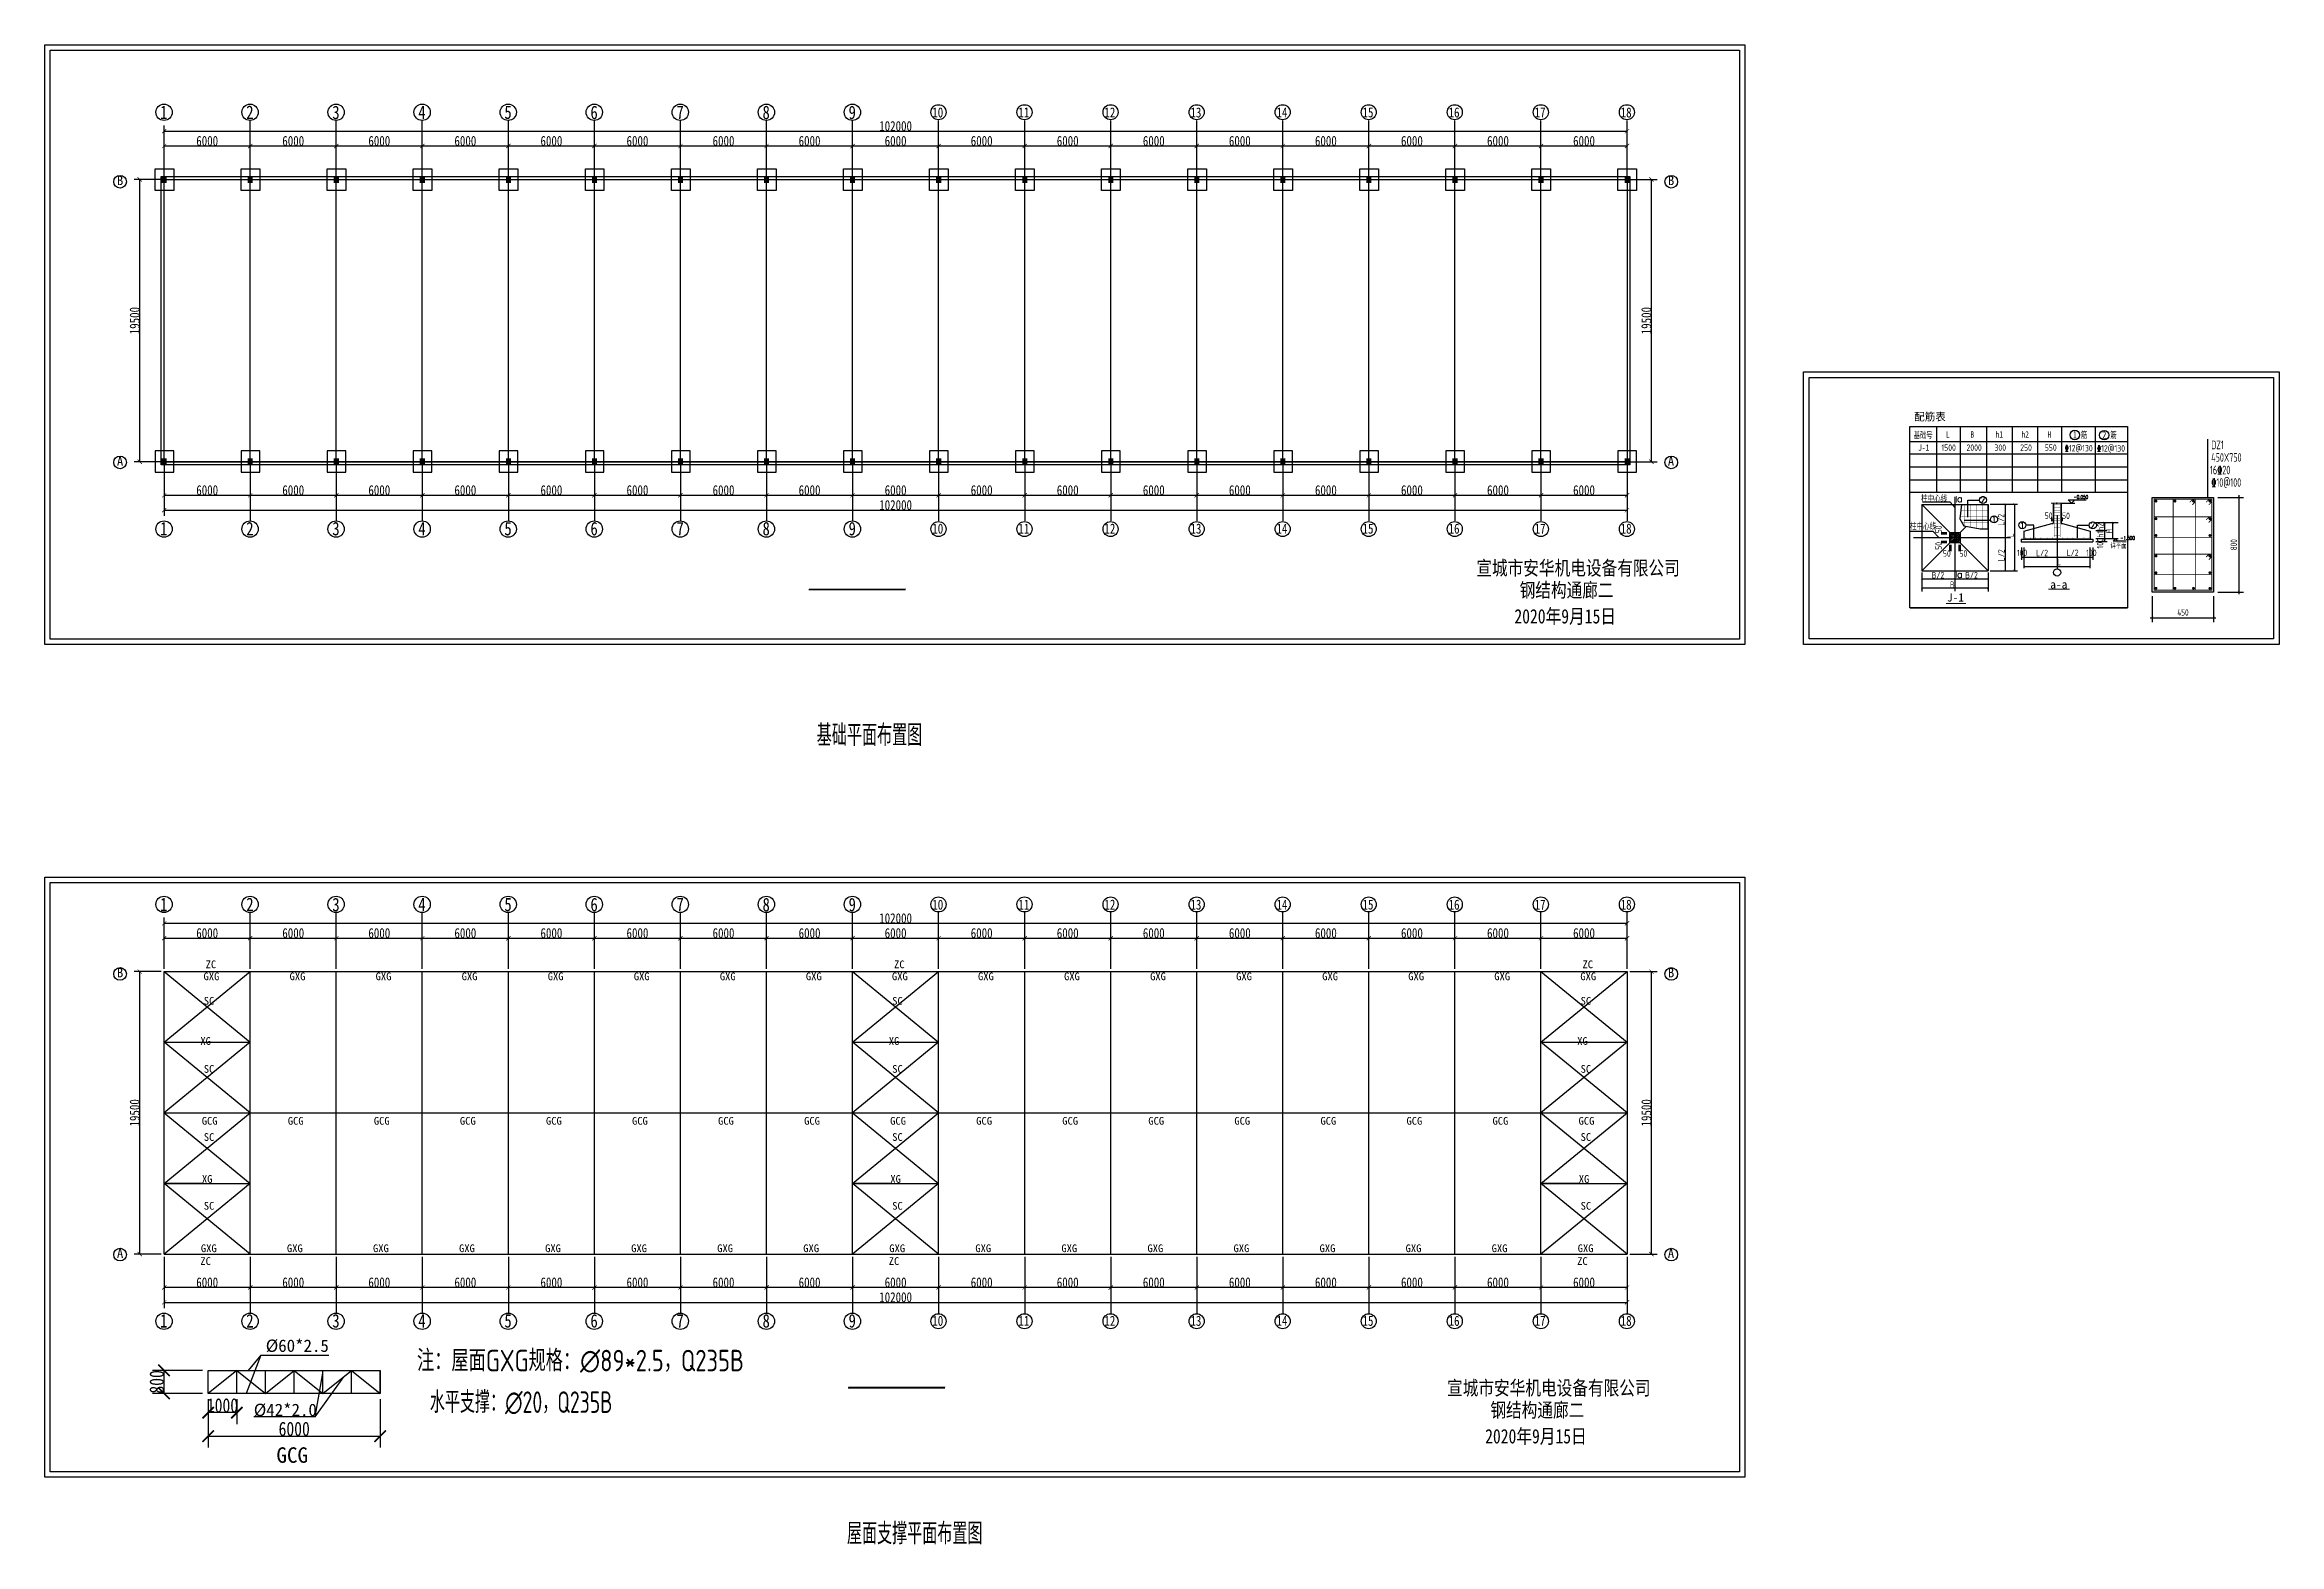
# Model space of a CAD drawing. Header units: millimetres. Extents: x 92079 to 624077, y -488988 to -181668.
# Drawn here: x 466814 to 622625, y -374601 to -269996 of the extents above; entities that cross this region are included whole.
import ezdxf
from ezdxf.enums import TextEntityAlignment as Align

# ---------------------------------------------------------------- set-up
doc = ezdxf.new("R2010")
doc.units = ezdxf.units.MM
doc.header["$PDMODE"] = 1
doc.linetypes.add('DOTE', pattern=[2.42, 2, -0.2, 0.02, -0.2])
for name, color, linetype in [('33', 2, 'Continuous'), ('BD', 2, 'Continuous'), ('COLU', 7, 'Continuous'), ('COLU_DE_TEXT', 7, 'Continuous'), ('DIM', 3, 'Continuous'), ('DIM_ELEV', 3, 'Continuous'), ('PUB_DIM', 3, 'Continuous'), ('PUB_TEXT', 7, 'Continuous'), ('PUB_WALL', 9, 'Continuous'), ('REIN', 1, 'Continuous'), ('TEXT', 7, 'Continuous'), ('THICK', 6, 'Continuous'), ('THIN', 7, 'Continuous'), ('ZHOU2', 3, 'Continuous'), ('图层1', 8, 'Continuous'), ('粗线', 7, 'Continuous')]:
    doc.layers.add(name, color=color, linetype=linetype)
doc.layers.add('OTHER', color=7, linetype='Continuous', lineweight=20)
doc.styles.add('-宋体', font='', dxfattribs={"width": 0.8})
doc.styles.add('-黑体', font='simhei.ttf', dxfattribs={"width": 0.8})
doc.styles.add('_HZTXT', font='txt.shx', dxfattribs={"width": 0.8, "bigfont": 'hztxt.shx'})
doc.styles.add('_TCH_DIM', font='SIMPLEX', dxfattribs={"bigfont": 'GBCBIG'})
doc.styles.add('COM', font='complex')
doc.styles.add('H1', font='')
doc.styles.add('STYLE1', font='', dxfattribs={"width": 0.8})
doc.styles.add('TSSD_Dimension', font='Tssdeng.shx', dxfattribs={"width": 0.7, "bigfont": 'hztxt.shx'})
doc.styles.add('TSSD_Norm', font='Tssdeng.shx', dxfattribs={"bigfont": 'hztxt.shx'})
doc.styles.add('TSSD_Rein', font='Tssdeng.shx', dxfattribs={"width": 0.7, "bigfont": 'hztxt.shx'})
doc.styles.add('仿宋', font='', dxfattribs={"width": 0.8})
doc.styles.get('-宋体').set_extended_font_data('SimSun')
doc.styles.get('H1').set_extended_font_data('SimSun')
doc.styles.get('STYLE1').set_extended_font_data('SimSun')
doc.styles.get('仿宋').set_extended_font_data('FangSong_GB2312')
doc.dimstyles.new('TSSD_100_100$0', dxfattribs={"dimtxt": 300, "dimasz": 100, "dimexe": 250, "dimexo": 250, "dimgap": 100, "dimtad": 1, "dimdec": 0, "dimzin": 0, "dimdsep": 46, "dimtxsty": 'TSSD_Rein', "dimblk": 'ARCHTICK', "dimcen": 0, "dimdle": 100, "dimclrt": 7, "dimadec": 0, "dimazin": 0, "dimtfac": 1, "dimtdec": 0, "dimtix": 1, "dimtmove": 2, "dimatfit": 3, "dimldrblk": '_TSDBK', "dimfxl": 1, "dimtolj": 1, "dimtzin": 0, "dimarcsym": 0})
doc.dimstyles.new('副本 ISO-25', dxfattribs={"dimtxt": 250, "dimasz": 400, "dimexe": 400, "dimexo": 200, "dimgap": 0.3, "dimtad": 1, "dimtoh": 1, "dimdec": 0, "dimtxsty": '仿宋', "dimblk": 'ARCHTICK', "dimcen": 25, "dimaunit": 1, "dimadec": 3, "dimazin": 0, "dimtfac": 1, "dimtdec": 0, "dimtmove": 0, "dimatfit": 3, "dimldrblk": 'ARCHTICK', "dimfxl": 1, "dimarcsym": 0})

msp = doc.modelspace()

# ---------------------------------------------------------------- texts
at = {"layer": '33', "color": 3, "linetype": 'ByBlock', "style": 'COM'}
for p in [(600351.372, -301656.432), (600351.372, -306951.262)]:
    msp.add_text('a', height=488.625, dxfattribs=at).set_placement(p, align=Align.MIDDLE)
at = {"layer": 'COLU_DE_TEXT', "style": 'TSSD_Rein', "width": 0.7}
for s, p in [('450X750', (617877.837, -299088.887)), ('DZ1', (617877.837, -298213.887)), ('16\x8420', (617790.852, -299963.887)), ('\x8410@100', (617877.837, -300838.887))]:
    msp.add_text(s, height=600, dxfattribs=at).set_placement(p)
at = {"layer": 'DIM_ELEV', "color": 7, "style": '_TCH_DIM', "width": 0.705882}
for s, p in [('-0.050', (608274.339, -301664.494)), ('-1.500', (611531.998, -304528.659))]:
    msp.add_text(s, height=238, dxfattribs=at).set_placement(p)
at = {"layer": 'PUB_TEXT', "style": 'H1'}
for s, p in [('B', (471849.796, -279793.69)), ('B', (579994.676, -279793.69)), ('A', (471849.796, -299370.258)), ('A', (579987.436, -299370.258)), ('B', (471849.796, -335051.105)), ('B', (579994.676, -335051.105)), ('A', (471849.796, -354627.673)), ('A', (579987.436, -354627.673))]:
    msp.add_text(s, height=648, dxfattribs=at).set_placement(p)
at = {"layer": 'PUB_TEXT', "style": '-宋体'}
for s, height, p in [('配筋表', 539.0625, (598269.225, -295931.684)), ('J-1', 583.0204, (600045.209, -308554.548)), ('a-a', 583.0204, (607247.235, -307649.905))]:
    msp.add_text(s, height=height, dxfattribs=at).set_placement(p, align=Align.MIDDLE)
at = {"layer": 'PUB_TEXT'}
for s, height, style, width, p in [('基础号', 450, '-宋体', 0.7, (597788.562, -297208.789)), ('筋', 450, '-宋体', 0.7, (609011.933, -297200.072)), ('筋', 450, '-宋体', 0.7, (611064.872, -297200.072)), ('2', 465.749, '_HZTXT', 0.8, (601961.317, -301742.295)), ('1', 465.749, '_HZTXT', 0.8, (602738.478, -303094.458)), ('1', 465.75, '_HZTXT', 0.8, (604710.71, -303540.75)), ('2', 465.75, '_HZTXT', 0.8, (609620.686, -303506.969)), ('详平面', 349.3125, '_HZTXT', 0.8, (611415.077, -304921.922)), ('宣城市安华机电设备有限公司 ', 1000, '-黑体', 0.8, (574001.555, -306477.781)), ('钢结构通廊二', 1000, '-黑体', 0.8, (572931.162, -308020.947)), ('2020年9月15日', 1000, '-黑体', 0.8, (572831.566, -309847.696)), ('注：屋面GXG规格：∅89*2.5，Q235B ', 1500, 'TSSD_Dimension', 0.8, (504537.51, -361750.557)), ('宣城市安华机电设备有限公司 ', 1000, '-黑体', 0.8, (571961.782, -363671.599)), ('钢结构通廊二', 1000, '-黑体', 0.8, (570891.389, -365214.765)), ('2020年9月15日', 1000, '-黑体', 0.8, (570791.792, -367041.514))]:
    msp.add_text(s, height=height, dxfattribs=dict(at, style=style, width=width)).set_placement(p, align=Align.MIDDLE)
at = {"layer": 'PUB_TEXT', "style": '-宋体'}
for s, height, width, p in [('L', 450, 0.7, (599382.74, -297409.144)), ('B', 450, 0.7, (601087.542, -297409.144)), ('h1', 450, 0.7, (602837.921, -297409.144)), ('h2', 450, 0.7, (604649.245, -297409.144)), ('H', 450, 0.7, (606460.004, -297409.144)), ('1', 517.499, 0.8, (608226.772, -297463.803)), ('2', 517.499, 0.8, (610279.716, -297476.02)), ('J-1', 450, 0.7, (597447.165, -298326.559))]:
    msp.add_text(s, height=height, dxfattribs=dict(at, width=width)).set_placement(p)
at = {"layer": 'PUB_TEXT', "linetype": 'Continuous', "style": 'TSSD_Rein', "width": 0.75}
for s, p in [('1500', (599058.728, -298330.859)), ('2000', (600812.571, -298330.859)), ('300', (602762.095, -298330.859)), ('250', (604556.379, -298330.861)), ('550', (606267.743, -298330.859)), ('柱中心线', (596875.032, -303841.095))]:
    msp.add_text(s, height=450, dxfattribs=at).set_placement(p)
for s, p in [('\x8412@130', (608638.902, -298140.777)), ('\x8412@130', (610891.353, -298152.641)), ('柱中心线', (598558.812, -301624.314)), ('50', (606538.399, -302849.38)), ('50', (607749.375, -302856.508)), ('50', (599442.953, -305492.27)), ('50', (600592.306, -305492.27)), ('L/2', (606086.627, -305449.969)), ('L/2', (608213.557, -305437.801)), ('B/2', (598823.722, -306998.986)), ('B/2', (601163.998, -306998.986)), ('L', (607270.158, -306079.262)), ('B', (599825.072, -307665.274))]:
    msp.add_text(s, height=450, dxfattribs=at).set_placement(p, align=Align.MIDDLE)
for s, p in [('50', (598863.036, -303807.213)), ('L/2', (603224.993, -303133.668)), ('h2', (610156.366, -303637.487)), ('H', (610765.195, -303920.835)), ('50', (598863.036, -304960.928)), ('L/2', (603238.839, -305613.132)), ('L', (603879.661, -304224.016)), ('h1', (610143.626, -304147.097))]:
    msp.add_text(s, height=450, rotation=90, dxfattribs=at).set_placement(p, align=Align.MIDDLE)
for p in [(604690.635, -305444.537), (609522.764, -305444.537)]:
    msp.add_text('100', height=450, dxfattribs=at).set_placement(p, align=Align.MIDDLE_CENTER)
msp.add_text('100', height=450, rotation=90, dxfattribs=at).set_placement((610131.423, -304781.039), align=Align.MIDDLE_CENTER)
at = {"layer": 'PUB_TEXT', "insert": (493029.999, -363932.048), "char_height": 1500, "width": 15864.78376, "attachment_point": 1, "style": 'TSSD_Dimension'}
msp.add_mtext(' 水平支撑：∅20，Q235B', dxfattribs=at)
at = {"layer": 'TEXT', "style": 'TSSD_Norm', "width": 0.7}
for s, p in [(' 基础平面布置图', (520009.93, -319361.098)), ('屋面支撑平面布置图', (522749.182, -375049.095))]:
    msp.add_text(s, height=1500, dxfattribs=at).set_placement(p, align=Align.BOTTOM_LEFT)
at = {"layer": '粗线', "color": 7, "style": 'STYLE1', "width": 0.8}
for s, height, p in [('1', 936.411, (474866.625, -275181.153)), ('2', 936.411, (480866.625, -275175.922)), ('3', 936.411, (486866.625, -275186.384)), ('4', 936.411, (492866.625, -275175.922)), ('5', 936.411, (498866.625, -275175.922)), ('6', 936.411, (504866.625, -275186.384)), ('7', 936.411, (510866.625, -275175.922)), ('8', 936.411, (516866.625, -275186.384)), ('9', 936.411, (522866.625, -275186.384)), ('10', 700, (528702.458, -275073.589)), ('11', 700, (534702.458, -275069.678)), ('12', 700, (540702.458, -275069.678)), ('13', 700, (546702.458, -275073.589)), ('14', 700, (552702.458, -275069.678)), ('15', 700, (558702.458, -275069.678)), ('16', 700, (564702.458, -275073.589)), ('17', 700, (570702.458, -275069.678)), ('18', 700, (576702.458, -275073.589)), ('1', 936.411, (474866.625, -304221.393)), ('2', 936.411, (480866.625, -304221.393)), ('3', 936.411, (486866.625, -304221.393)), ('4', 936.411, (492866.625, -304221.393)), ('5', 936.411, (498866.625, -304221.393)), ('6', 936.411, (504866.625, -304221.393)), ('7', 936.411, (510866.625, -304221.393)), ('8', 936.411, (516866.625, -304221.393)), ('9', 936.411, (522866.625, -304221.393)), ('10', 700, (528702.458, -304103.061)), ('11', 700, (534702.458, -304103.061)), ('12', 700, (540702.458, -304103.061)), ('13', 700, (546702.458, -304103.061)), ('14', 700, (552702.458, -304103.061)), ('15', 700, (558702.458, -304103.061)), ('16', 700, (564702.458, -304103.061)), ('17', 700, (570702.458, -304103.061)), ('18', 700, (576702.458, -304103.061)), ('1', 936.411, (474866.625, -330438.568)), ('2', 936.411, (480866.625, -330433.336)), ('3', 936.411, (486866.625, -330443.799)), ('4', 936.411, (492866.625, -330433.336)), ('5', 936.411, (498866.625, -330433.336)), ('6', 936.411, (504866.625, -330443.799)), ('7', 936.411, (510866.625, -330433.336)), ('8', 936.411, (516866.625, -330443.799)), ('9', 936.411, (522866.625, -330443.799)), ('10', 700, (528702.458, -330331.003)), ('11', 700, (534702.458, -330327.093)), ('12', 700, (540702.458, -330327.093)), ('13', 700, (546702.458, -330331.003)), ('14', 700, (552702.458, -330327.093)), ('15', 700, (558702.458, -330327.093)), ('16', 700, (564702.458, -330331.003)), ('17', 700, (570702.458, -330327.093)), ('18', 700, (576702.458, -330331.003)), ('1', 936.411, (474866.625, -359478.808)), ('2', 936.411, (480866.625, -359478.808)), ('3', 936.411, (486866.625, -359478.808)), ('4', 936.411, (492866.625, -359478.808)), ('5', 936.411, (498866.625, -359478.808)), ('6', 936.411, (504866.625, -359478.808)), ('7', 936.411, (510866.625, -359478.808)), ('8', 936.411, (516866.625, -359478.808)), ('9', 936.411, (522866.625, -359478.808)), ('10', 700, (528702.458, -359360.476)), ('11', 700, (534702.458, -359360.476)), ('12', 700, (540702.458, -359360.476)), ('13', 700, (546702.458, -359360.476)), ('14', 700, (552702.458, -359360.476)), ('15', 700, (558702.458, -359360.476)), ('16', 700, (564702.458, -359360.476)), ('17', 700, (570702.458, -359360.476)), ('18', 700, (576702.458, -359360.476))]:
    msp.add_text(s, height=height, dxfattribs=at).set_placement(p)
at = {"layer": '粗线', "style": 'STYLE1'}
for s, p in [('GXG', (477888.676, -335253.081)), ('ZC', (478037.886, -334415.845)), ('GXG', (483888.676, -335253.081)), ('GXG', (489888.676, -335253.081)), ('GXG', (495888.676, -335253.081)), ('GXG', (501888.676, -335253.081)), ('GXG', (507888.676, -335253.081)), ('GXG', (513888.676, -335253.081)), ('GXG', (519888.676, -335253.081)), ('GXG', (525888.676, -335253.081)), ('ZC', (526037.886, -334415.845)), ('GXG', (531888.676, -335253.081)), ('GXG', (537888.676, -335253.081)), ('GXG', (543888.676, -335253.081)), ('GXG', (549888.676, -335253.081)), ('GXG', (555888.676, -335253.081)), ('GXG', (561888.676, -335253.081)), ('GXG', (567888.676, -335253.081)), ('GXG', (573888.676, -335253.081)), ('ZC', (574037.886, -334415.845)), ('SC', (477907.479, -336960.829)), ('SC', (525907.479, -336960.829)), ('SC', (573907.479, -336960.829)), ('XG', (477669.308, -339762.147)), ('XG', (525669.308, -339762.147)), ('XG', (573669.308, -339762.147)), ('SC', (477907.479, -341710.829)), ('SC', (525907.479, -341710.829)), ('SC', (573907.479, -341710.829)), ('GCG', (477765.145, -345331.005)), ('GCG', (483765.145, -345331.005)), ('GCG', (489765.145, -345331.005)), ('GCG', (495765.145, -345331.005)), ('GCG', (501765.145, -345331.005)), ('GCG', (507765.145, -345331.005)), ('GCG', (513765.145, -345331.005)), ('GCG', (519765.145, -345331.005)), ('GCG', (525765.145, -345331.005)), ('GCG', (531765.145, -345331.005)), ('GCG', (537765.145, -345331.005)), ('GCG', (543765.145, -345331.005)), ('GCG', (549765.145, -345331.005)), ('GCG', (555765.145, -345331.005)), ('GCG', (561765.145, -345331.005)), ('GCG', (567765.145, -345331.005)), ('GCG', (573765.145, -345331.005)), ('SC', (477907.479, -346460.829)), ('SC', (525907.479, -346460.829)), ('SC', (573907.479, -346460.829)), ('XG', (477778.117, -349385.65)), ('XG', (525778.117, -349385.65)), ('XG', (573778.117, -349385.65)), ('SC', (477907.479, -351260.829)), ('SC', (525907.479, -351260.829)), ('SC', (573907.479, -351260.829)), ('GXG', (477704.533, -354219.859)), ('GXG', (483704.533, -354219.859)), ('GXG', (489704.533, -354219.859)), ('GXG', (495704.533, -354219.859)), ('GXG', (501704.533, -354219.859)), ('GXG', (507704.533, -354219.859)), ('GXG', (513704.533, -354219.859)), ('GXG', (519704.533, -354219.859)), ('GXG', (525704.533, -354219.859)), ('GXG', (531704.533, -354219.859)), ('GXG', (537704.533, -354219.859)), ('GXG', (543704.533, -354219.859)), ('GXG', (549704.533, -354219.859)), ('GXG', (555704.533, -354219.859)), ('GXG', (561704.533, -354219.859)), ('GXG', (567704.533, -354219.859)), ('GXG', (573704.533, -354219.859)), ('ZC', (477666.636, -355112.765)), ('ZC', (525666.636, -355112.765)), ('ZC', (573666.636, -355112.765))]:
    msp.add_text(s, height=540, dxfattribs=at).set_placement(p)

# ---------------------------------------------------------------- blocks, each defined once
blk = doc.blocks.new('_ArchTick')
at = {"color": 0, "linetype": 'ByBlock', "const_width": 0.15}
blk.add_lwpolyline([(-0.5, -0.5), (0.5, 0.5)], dxfattribs=at)
blk = doc.blocks.new('*D287')
at = {"layer": 'Defpoints', "color": 0}
for p in [(475145, -354354), (481145, -354354), (475145, -356685)]:
    blk.add_point(p, dxfattribs=at)
at = {"layer": '粗线', "color": 0, "lineweight": -2}
for p, q in [((475145, -354554), (475145, -357085)), ((481145, -354554), (481145, -357085)), ((481145, -356685), (475145, -356685))]:
    blk.add_line(p, q, dxfattribs=at)
at = {"layer": '粗线', "color": 0, "lineweight": -2, "xscale": 300, "yscale": 300, "zscale": 300, "rotation": 180}
blk.add_blockref('_ArchTick', (475145, -356685), dxfattribs=at)
at = {"layer": '粗线', "color": 0, "lineweight": -2, "xscale": 300, "yscale": 300, "zscale": 300}
blk.add_blockref('_ArchTick', (481145, -356685), dxfattribs=at)
at = {"layer": '粗线', "color": 0, "insert": (478145, -356335), "char_height": 700, "attachment_point": 5, "style": '仿宋'}
blk.add_mtext('6000', dxfattribs=at)
blk = doc.blocks.new('*D288')
at = {"layer": 'Defpoints', "color": 0}
for p in [(481145, -354354), (487145, -354354), (481145, -356685)]:
    blk.add_point(p, dxfattribs=at)
at = {"layer": '粗线', "color": 0, "lineweight": -2}
for p, q in [((481145, -354554), (481145, -357085)), ((487145, -354554), (487145, -357085)), ((487145, -356685), (481145, -356685))]:
    blk.add_line(p, q, dxfattribs=at)
at = {"layer": '粗线', "color": 0, "lineweight": -2, "xscale": 300, "yscale": 300, "zscale": 300, "rotation": 180}
blk.add_blockref('_ArchTick', (481145, -356685), dxfattribs=at)
at = {"layer": '粗线', "color": 0, "lineweight": -2, "xscale": 300, "yscale": 300, "zscale": 300}
blk.add_blockref('_ArchTick', (487145, -356685), dxfattribs=at)
at = {"layer": '粗线', "color": 0, "insert": (484145, -356335), "char_height": 700, "attachment_point": 5, "style": '仿宋'}
blk.add_mtext('6000', dxfattribs=at)
blk = doc.blocks.new('*D289')
at = {"layer": 'Defpoints', "color": 0}
for p in [(487145, -354354), (493145, -354354), (487145, -356685)]:
    blk.add_point(p, dxfattribs=at)
at = {"layer": '粗线', "color": 0, "lineweight": -2}
for p, q in [((487145, -354554), (487145, -357085)), ((493145, -354554), (493145, -357085)), ((493145, -356685), (487145, -356685))]:
    blk.add_line(p, q, dxfattribs=at)
at = {"layer": '粗线', "color": 0, "lineweight": -2, "xscale": 300, "yscale": 300, "zscale": 300, "rotation": 180}
blk.add_blockref('_ArchTick', (487145, -356685), dxfattribs=at)
at = {"layer": '粗线', "color": 0, "lineweight": -2, "xscale": 300, "yscale": 300, "zscale": 300}
blk.add_blockref('_ArchTick', (493145, -356685), dxfattribs=at)
at = {"layer": '粗线', "color": 0, "insert": (490145, -356335), "char_height": 700, "attachment_point": 5, "style": '仿宋'}
blk.add_mtext('6000', dxfattribs=at)
blk = doc.blocks.new('*D290')
at = {"layer": 'Defpoints', "color": 0}
for p in [(493145, -354354), (499145, -354354), (493145, -356685)]:
    blk.add_point(p, dxfattribs=at)
at = {"layer": '粗线', "color": 0, "lineweight": -2}
for p, q in [((493145, -354554), (493145, -357085)), ((499145, -354554), (499145, -357085)), ((499145, -356685), (493145, -356685))]:
    blk.add_line(p, q, dxfattribs=at)
at = {"layer": '粗线', "color": 0, "lineweight": -2, "xscale": 300, "yscale": 300, "zscale": 300, "rotation": 180}
blk.add_blockref('_ArchTick', (493145, -356685), dxfattribs=at)
at = {"layer": '粗线', "color": 0, "lineweight": -2, "xscale": 300, "yscale": 300, "zscale": 300}
blk.add_blockref('_ArchTick', (499145, -356685), dxfattribs=at)
at = {"layer": '粗线', "color": 0, "insert": (496145, -356335), "char_height": 700, "attachment_point": 5, "style": '仿宋'}
blk.add_mtext('6000', dxfattribs=at)
blk = doc.blocks.new('*D291')
at = {"layer": 'Defpoints', "color": 0}
for p in [(499145, -354354), (505145, -354354), (499145, -356685)]:
    blk.add_point(p, dxfattribs=at)
at = {"layer": '粗线', "color": 0, "lineweight": -2}
for p, q in [((499145, -354554), (499145, -357085)), ((505145, -354554), (505145, -357085)), ((505145, -356685), (499145, -356685))]:
    blk.add_line(p, q, dxfattribs=at)
at = {"layer": '粗线', "color": 0, "lineweight": -2, "xscale": 300, "yscale": 300, "zscale": 300, "rotation": 180}
blk.add_blockref('_ArchTick', (499145, -356685), dxfattribs=at)
at = {"layer": '粗线', "color": 0, "lineweight": -2, "xscale": 300, "yscale": 300, "zscale": 300}
blk.add_blockref('_ArchTick', (505145, -356685), dxfattribs=at)
at = {"layer": '粗线', "color": 0, "insert": (502145, -356335), "char_height": 700, "attachment_point": 5, "style": '仿宋'}
blk.add_mtext('6000', dxfattribs=at)
blk = doc.blocks.new('*D292')
at = {"layer": 'Defpoints', "color": 0}
for p in [(505145, -354354), (511145, -354354), (505145, -356685)]:
    blk.add_point(p, dxfattribs=at)
at = {"layer": '粗线', "color": 0, "lineweight": -2}
for p, q in [((505145, -354554), (505145, -357085)), ((511145, -354554), (511145, -357085)), ((511145, -356685), (505145, -356685))]:
    blk.add_line(p, q, dxfattribs=at)
at = {"layer": '粗线', "color": 0, "lineweight": -2, "xscale": 300, "yscale": 300, "zscale": 300, "rotation": 180}
blk.add_blockref('_ArchTick', (505145, -356685), dxfattribs=at)
at = {"layer": '粗线', "color": 0, "lineweight": -2, "xscale": 300, "yscale": 300, "zscale": 300}
blk.add_blockref('_ArchTick', (511145, -356685), dxfattribs=at)
at = {"layer": '粗线', "color": 0, "insert": (508145, -356335), "char_height": 700, "attachment_point": 5, "style": '仿宋'}
blk.add_mtext('6000', dxfattribs=at)
blk = doc.blocks.new('*D293')
at = {"layer": 'Defpoints', "color": 0}
for p in [(511145, -354354), (517145, -354354), (511145, -356685)]:
    blk.add_point(p, dxfattribs=at)
at = {"layer": '粗线', "color": 0, "lineweight": -2}
for p, q in [((511145, -354554), (511145, -357085)), ((517145, -354554), (517145, -357085)), ((517145, -356685), (511145, -356685))]:
    blk.add_line(p, q, dxfattribs=at)
at = {"layer": '粗线', "color": 0, "lineweight": -2, "xscale": 300, "yscale": 300, "zscale": 300, "rotation": 180}
blk.add_blockref('_ArchTick', (511145, -356685), dxfattribs=at)
at = {"layer": '粗线', "color": 0, "lineweight": -2, "xscale": 300, "yscale": 300, "zscale": 300}
blk.add_blockref('_ArchTick', (517145, -356685), dxfattribs=at)
at = {"layer": '粗线', "color": 0, "insert": (514145, -356335), "char_height": 700, "attachment_point": 5, "style": '仿宋'}
blk.add_mtext('6000', dxfattribs=at)
blk = doc.blocks.new('*D294')
at = {"layer": 'Defpoints', "color": 0}
for p in [(517145, -354354), (523145, -354354), (517145, -356685)]:
    blk.add_point(p, dxfattribs=at)
at = {"layer": '粗线', "color": 0, "lineweight": -2}
for p, q in [((517145, -354554), (517145, -357085)), ((523145, -354554), (523145, -357085)), ((523145, -356685), (517145, -356685))]:
    blk.add_line(p, q, dxfattribs=at)
at = {"layer": '粗线', "color": 0, "lineweight": -2, "xscale": 300, "yscale": 300, "zscale": 300, "rotation": 180}
blk.add_blockref('_ArchTick', (517145, -356685), dxfattribs=at)
at = {"layer": '粗线', "color": 0, "lineweight": -2, "xscale": 300, "yscale": 300, "zscale": 300}
blk.add_blockref('_ArchTick', (523145, -356685), dxfattribs=at)
at = {"layer": '粗线', "color": 0, "insert": (520145, -356335), "char_height": 700, "attachment_point": 5, "style": '仿宋'}
blk.add_mtext('6000', dxfattribs=at)
blk = doc.blocks.new('*D295')
at = {"layer": 'Defpoints', "color": 0}
for p in [(523145, -354354), (529145, -354354), (523145, -356685)]:
    blk.add_point(p, dxfattribs=at)
at = {"layer": '粗线', "color": 0, "lineweight": -2}
for p, q in [((523145, -354554), (523145, -357085)), ((529145, -354554), (529145, -357085)), ((529145, -356685), (523145, -356685))]:
    blk.add_line(p, q, dxfattribs=at)
at = {"layer": '粗线', "color": 0, "lineweight": -2, "xscale": 300, "yscale": 300, "zscale": 300, "rotation": 180}
blk.add_blockref('_ArchTick', (523145, -356685), dxfattribs=at)
at = {"layer": '粗线', "color": 0, "lineweight": -2, "xscale": 300, "yscale": 300, "zscale": 300}
blk.add_blockref('_ArchTick', (529145, -356685), dxfattribs=at)
at = {"layer": '粗线', "color": 0, "insert": (526145, -356335), "char_height": 700, "attachment_point": 5, "style": '仿宋'}
blk.add_mtext('6000', dxfattribs=at)
blk = doc.blocks.new('*D296')
at = {"layer": 'Defpoints', "color": 0}
for p in [(529145, -354354), (535145, -354354), (529145, -356685)]:
    blk.add_point(p, dxfattribs=at)
at = {"layer": '粗线', "color": 0, "lineweight": -2}
for p, q in [((529145, -354554), (529145, -357085)), ((535145, -354554), (535145, -357085)), ((535145, -356685), (529145, -356685))]:
    blk.add_line(p, q, dxfattribs=at)
at = {"layer": '粗线', "color": 0, "lineweight": -2, "xscale": 300, "yscale": 300, "zscale": 300, "rotation": 180}
blk.add_blockref('_ArchTick', (529145, -356685), dxfattribs=at)
at = {"layer": '粗线', "color": 0, "lineweight": -2, "xscale": 300, "yscale": 300, "zscale": 300}
blk.add_blockref('_ArchTick', (535145, -356685), dxfattribs=at)
at = {"layer": '粗线', "color": 0, "insert": (532145, -356335), "char_height": 700, "attachment_point": 5, "style": '仿宋'}
blk.add_mtext('6000', dxfattribs=at)
blk = doc.blocks.new('*D297')
at = {"layer": 'Defpoints', "color": 0}
for p in [(535145, -354354), (541145, -354354), (535145, -356685)]:
    blk.add_point(p, dxfattribs=at)
at = {"layer": '粗线', "color": 0, "lineweight": -2}
for p, q in [((535145, -354554), (535145, -357085)), ((541145, -354554), (541145, -357085)), ((541145, -356685), (535145, -356685))]:
    blk.add_line(p, q, dxfattribs=at)
at = {"layer": '粗线', "color": 0, "lineweight": -2, "xscale": 300, "yscale": 300, "zscale": 300, "rotation": 180}
blk.add_blockref('_ArchTick', (535145, -356685), dxfattribs=at)
at = {"layer": '粗线', "color": 0, "lineweight": -2, "xscale": 300, "yscale": 300, "zscale": 300}
blk.add_blockref('_ArchTick', (541145, -356685), dxfattribs=at)
at = {"layer": '粗线', "color": 0, "insert": (538145, -356335), "char_height": 700, "attachment_point": 5, "style": '仿宋'}
blk.add_mtext('6000', dxfattribs=at)
blk = doc.blocks.new('*D298')
at = {"layer": 'Defpoints', "color": 0}
for p in [(541145, -354354), (547145, -354354), (541145, -356685)]:
    blk.add_point(p, dxfattribs=at)
at = {"layer": '粗线', "color": 0, "lineweight": -2}
for p, q in [((541145, -354554), (541145, -357085)), ((547145, -354554), (547145, -357085)), ((547145, -356685), (541145, -356685))]:
    blk.add_line(p, q, dxfattribs=at)
at = {"layer": '粗线', "color": 0, "lineweight": -2, "xscale": 300, "yscale": 300, "zscale": 300, "rotation": 180}
blk.add_blockref('_ArchTick', (541145, -356685), dxfattribs=at)
at = {"layer": '粗线', "color": 0, "lineweight": -2, "xscale": 300, "yscale": 300, "zscale": 300}
blk.add_blockref('_ArchTick', (547145, -356685), dxfattribs=at)
at = {"layer": '粗线', "color": 0, "insert": (544145, -356335), "char_height": 700, "attachment_point": 5, "style": '仿宋'}
blk.add_mtext('6000', dxfattribs=at)
blk = doc.blocks.new('*D299')
at = {"layer": 'Defpoints', "color": 0}
for p in [(547145, -354354), (553145, -354354), (547145, -356685)]:
    blk.add_point(p, dxfattribs=at)
at = {"layer": '粗线', "color": 0, "lineweight": -2}
for p, q in [((547145, -354554), (547145, -357085)), ((553145, -354554), (553145, -357085)), ((553145, -356685), (547145, -356685))]:
    blk.add_line(p, q, dxfattribs=at)
at = {"layer": '粗线', "color": 0, "lineweight": -2, "xscale": 300, "yscale": 300, "zscale": 300, "rotation": 180}
blk.add_blockref('_ArchTick', (547145, -356685), dxfattribs=at)
at = {"layer": '粗线', "color": 0, "lineweight": -2, "xscale": 300, "yscale": 300, "zscale": 300}
blk.add_blockref('_ArchTick', (553145, -356685), dxfattribs=at)
at = {"layer": '粗线', "color": 0, "insert": (550145, -356335), "char_height": 700, "attachment_point": 5, "style": '仿宋'}
blk.add_mtext('6000', dxfattribs=at)
blk = doc.blocks.new('*D300')
at = {"layer": 'Defpoints', "color": 0}
for p in [(553145, -354354), (559145, -354354), (553145, -356685)]:
    blk.add_point(p, dxfattribs=at)
at = {"layer": '粗线', "color": 0, "lineweight": -2}
for p, q in [((553145, -354554), (553145, -357085)), ((559145, -354554), (559145, -357085)), ((559145, -356685), (553145, -356685))]:
    blk.add_line(p, q, dxfattribs=at)
at = {"layer": '粗线', "color": 0, "lineweight": -2, "xscale": 300, "yscale": 300, "zscale": 300, "rotation": 180}
blk.add_blockref('_ArchTick', (553145, -356685), dxfattribs=at)
at = {"layer": '粗线', "color": 0, "lineweight": -2, "xscale": 300, "yscale": 300, "zscale": 300}
blk.add_blockref('_ArchTick', (559145, -356685), dxfattribs=at)
at = {"layer": '粗线', "color": 0, "insert": (556145, -356335), "char_height": 700, "attachment_point": 5, "style": '仿宋'}
blk.add_mtext('6000', dxfattribs=at)
blk = doc.blocks.new('*D301')
at = {"layer": 'Defpoints', "color": 0}
for p in [(559145, -354354), (565145, -354354), (559145, -356685)]:
    blk.add_point(p, dxfattribs=at)
at = {"layer": '粗线', "color": 0, "lineweight": -2}
for p, q in [((559145, -354554), (559145, -357085)), ((565145, -354554), (565145, -357085)), ((565145, -356685), (559145, -356685))]:
    blk.add_line(p, q, dxfattribs=at)
at = {"layer": '粗线', "color": 0, "lineweight": -2, "xscale": 300, "yscale": 300, "zscale": 300, "rotation": 180}
blk.add_blockref('_ArchTick', (559145, -356685), dxfattribs=at)
at = {"layer": '粗线', "color": 0, "lineweight": -2, "xscale": 300, "yscale": 300, "zscale": 300}
blk.add_blockref('_ArchTick', (565145, -356685), dxfattribs=at)
at = {"layer": '粗线', "color": 0, "insert": (562145, -356335), "char_height": 700, "attachment_point": 5, "style": '仿宋'}
blk.add_mtext('6000', dxfattribs=at)
blk = doc.blocks.new('*D302')
at = {"layer": 'Defpoints', "color": 0}
for p in [(565145, -354354), (571145, -354354), (565145, -356685)]:
    blk.add_point(p, dxfattribs=at)
at = {"layer": '粗线', "color": 0, "lineweight": -2}
for p, q in [((565145, -354554), (565145, -357085)), ((571145, -354554), (571145, -357085)), ((571145, -356685), (565145, -356685))]:
    blk.add_line(p, q, dxfattribs=at)
at = {"layer": '粗线', "color": 0, "lineweight": -2, "xscale": 300, "yscale": 300, "zscale": 300, "rotation": 180}
blk.add_blockref('_ArchTick', (565145, -356685), dxfattribs=at)
at = {"layer": '粗线', "color": 0, "lineweight": -2, "xscale": 300, "yscale": 300, "zscale": 300}
blk.add_blockref('_ArchTick', (571145, -356685), dxfattribs=at)
at = {"layer": '粗线', "color": 0, "insert": (568145, -356335), "char_height": 700, "attachment_point": 5, "style": '仿宋'}
blk.add_mtext('6000', dxfattribs=at)
blk = doc.blocks.new('*D303')
at = {"layer": 'Defpoints', "color": 0}
for p in [(571145, -354354), (577145, -354354), (571145, -356685)]:
    blk.add_point(p, dxfattribs=at)
at = {"layer": '粗线', "color": 0, "lineweight": -2}
for p, q in [((571145, -354554), (571145, -357085)), ((577145, -354554), (577145, -357085)), ((577145, -356685), (571145, -356685))]:
    blk.add_line(p, q, dxfattribs=at)
at = {"layer": '粗线', "color": 0, "lineweight": -2, "xscale": 300, "yscale": 300, "zscale": 300, "rotation": 180}
blk.add_blockref('_ArchTick', (571145, -356685), dxfattribs=at)
at = {"layer": '粗线', "color": 0, "lineweight": -2, "xscale": 300, "yscale": 300, "zscale": 300}
blk.add_blockref('_ArchTick', (577145, -356685), dxfattribs=at)
at = {"layer": '粗线', "color": 0, "insert": (574145, -356335), "char_height": 700, "attachment_point": 5, "style": '仿宋'}
blk.add_mtext('6000', dxfattribs=at)
blk = doc.blocks.new('*D266')
at = {"layer": 'Defpoints', "color": 0}
for p in [(475145, -354354), (577145, -354354), (577145, -357722)]:
    blk.add_point(p, dxfattribs=at)
at = {"layer": '粗线', "color": 0, "lineweight": -2}
for p, q in [((475145, -354554), (475145, -358122)), ((577145, -354554), (577145, -358122)), ((475145, -357722), (577145, -357722))]:
    blk.add_line(p, q, dxfattribs=at)
at = {"layer": '粗线', "color": 0, "lineweight": -2, "xscale": 300, "yscale": 300, "zscale": 300, "rotation": 180}
blk.add_blockref('_ArchTick', (475145, -357722), dxfattribs=at)
at = {"layer": '粗线', "color": 0, "lineweight": -2, "xscale": 300, "yscale": 300, "zscale": 300}
blk.add_blockref('_ArchTick', (577145, -357722), dxfattribs=at)
at = {"layer": '粗线', "color": 0, "insert": (526145, -357372), "char_height": 700, "attachment_point": 5, "style": '仿宋'}
blk.add_mtext('102000', dxfattribs=at)
blk = doc.blocks.new('*D267')
at = {"layer": 'Defpoints', "color": 0}
for p in [(481145, -332322), (475145, -334654), (481145, -334654)]:
    blk.add_point(p, dxfattribs=at)
at = {"layer": '粗线', "color": 0, "lineweight": -2}
for p, q in [((475145, -334454), (475145, -331922)), ((475145, -332322), (481145, -332322)), ((481145, -334454), (481145, -331922))]:
    blk.add_line(p, q, dxfattribs=at)
at = {"layer": '粗线', "color": 0, "lineweight": -2, "xscale": 300, "yscale": 300, "zscale": 300, "rotation": 180}
blk.add_blockref('_ArchTick', (475145, -332322), dxfattribs=at)
at = {"layer": '粗线', "color": 0, "lineweight": -2, "xscale": 300, "yscale": 300, "zscale": 300}
blk.add_blockref('_ArchTick', (481145, -332322), dxfattribs=at)
at = {"layer": '粗线', "color": 0, "insert": (478145, -331971), "char_height": 700, "attachment_point": 5, "style": '仿宋'}
blk.add_mtext('6000', dxfattribs=at)
blk = doc.blocks.new('*D268')
at = {"layer": 'Defpoints', "color": 0}
for p in [(487145, -332322), (481145, -334654), (487145, -334654)]:
    blk.add_point(p, dxfattribs=at)
at = {"layer": '粗线', "color": 0, "lineweight": -2}
for p, q in [((481145, -334454), (481145, -331922)), ((481145, -332322), (487145, -332322)), ((487145, -334454), (487145, -331922))]:
    blk.add_line(p, q, dxfattribs=at)
at = {"layer": '粗线', "color": 0, "lineweight": -2, "xscale": 300, "yscale": 300, "zscale": 300, "rotation": 180}
blk.add_blockref('_ArchTick', (481145, -332322), dxfattribs=at)
at = {"layer": '粗线', "color": 0, "lineweight": -2, "xscale": 300, "yscale": 300, "zscale": 300}
blk.add_blockref('_ArchTick', (487145, -332322), dxfattribs=at)
at = {"layer": '粗线', "color": 0, "insert": (484145, -331971), "char_height": 700, "attachment_point": 5, "style": '仿宋'}
blk.add_mtext('6000', dxfattribs=at)
blk = doc.blocks.new('*D269')
at = {"layer": 'Defpoints', "color": 0}
for p in [(493145, -332322), (487145, -334654), (493145, -334654)]:
    blk.add_point(p, dxfattribs=at)
at = {"layer": '粗线', "color": 0, "lineweight": -2}
for p, q in [((487145, -334454), (487145, -331922)), ((487145, -332322), (493145, -332322)), ((493145, -334454), (493145, -331922))]:
    blk.add_line(p, q, dxfattribs=at)
at = {"layer": '粗线', "color": 0, "lineweight": -2, "xscale": 300, "yscale": 300, "zscale": 300, "rotation": 180}
blk.add_blockref('_ArchTick', (487145, -332322), dxfattribs=at)
at = {"layer": '粗线', "color": 0, "lineweight": -2, "xscale": 300, "yscale": 300, "zscale": 300}
blk.add_blockref('_ArchTick', (493145, -332322), dxfattribs=at)
at = {"layer": '粗线', "color": 0, "insert": (490145, -331971), "char_height": 700, "attachment_point": 5, "style": '仿宋'}
blk.add_mtext('6000', dxfattribs=at)
blk = doc.blocks.new('*D270')
at = {"layer": 'Defpoints', "color": 0}
for p in [(499145, -332322), (493145, -334654), (499145, -334654)]:
    blk.add_point(p, dxfattribs=at)
at = {"layer": '粗线', "color": 0, "lineweight": -2}
for p, q in [((493145, -334454), (493145, -331922)), ((493145, -332322), (499145, -332322)), ((499145, -334454), (499145, -331922))]:
    blk.add_line(p, q, dxfattribs=at)
at = {"layer": '粗线', "color": 0, "lineweight": -2, "xscale": 300, "yscale": 300, "zscale": 300, "rotation": 180}
blk.add_blockref('_ArchTick', (493145, -332322), dxfattribs=at)
at = {"layer": '粗线', "color": 0, "lineweight": -2, "xscale": 300, "yscale": 300, "zscale": 300}
blk.add_blockref('_ArchTick', (499145, -332322), dxfattribs=at)
at = {"layer": '粗线', "color": 0, "insert": (496145, -331971), "char_height": 700, "attachment_point": 5, "style": '仿宋'}
blk.add_mtext('6000', dxfattribs=at)
blk = doc.blocks.new('*D271')
at = {"layer": 'Defpoints', "color": 0}
for p in [(505145, -332322), (499145, -334654), (505145, -334654)]:
    blk.add_point(p, dxfattribs=at)
at = {"layer": '粗线', "color": 0, "lineweight": -2}
for p, q in [((499145, -334454), (499145, -331922)), ((499145, -332322), (505145, -332322)), ((505145, -334454), (505145, -331922))]:
    blk.add_line(p, q, dxfattribs=at)
at = {"layer": '粗线', "color": 0, "lineweight": -2, "xscale": 300, "yscale": 300, "zscale": 300, "rotation": 180}
blk.add_blockref('_ArchTick', (499145, -332322), dxfattribs=at)
at = {"layer": '粗线', "color": 0, "lineweight": -2, "xscale": 300, "yscale": 300, "zscale": 300}
blk.add_blockref('_ArchTick', (505145, -332322), dxfattribs=at)
at = {"layer": '粗线', "color": 0, "insert": (502145, -331971), "char_height": 700, "attachment_point": 5, "style": '仿宋'}
blk.add_mtext('6000', dxfattribs=at)
blk = doc.blocks.new('*D272')
at = {"layer": 'Defpoints', "color": 0}
for p in [(511145, -332322), (505145, -334654), (511145, -334654)]:
    blk.add_point(p, dxfattribs=at)
at = {"layer": '粗线', "color": 0, "lineweight": -2}
for p, q in [((505145, -334454), (505145, -331922)), ((505145, -332322), (511145, -332322)), ((511145, -334454), (511145, -331922))]:
    blk.add_line(p, q, dxfattribs=at)
at = {"layer": '粗线', "color": 0, "lineweight": -2, "xscale": 300, "yscale": 300, "zscale": 300, "rotation": 180}
blk.add_blockref('_ArchTick', (505145, -332322), dxfattribs=at)
at = {"layer": '粗线', "color": 0, "lineweight": -2, "xscale": 300, "yscale": 300, "zscale": 300}
blk.add_blockref('_ArchTick', (511145, -332322), dxfattribs=at)
at = {"layer": '粗线', "color": 0, "insert": (508145, -331971), "char_height": 700, "attachment_point": 5, "style": '仿宋'}
blk.add_mtext('6000', dxfattribs=at)
blk = doc.blocks.new('*D273')
at = {"layer": 'Defpoints', "color": 0}
for p in [(517145, -332322), (511145, -334654), (517145, -334654)]:
    blk.add_point(p, dxfattribs=at)
at = {"layer": '粗线', "color": 0, "lineweight": -2}
for p, q in [((511145, -334454), (511145, -331922)), ((511145, -332322), (517145, -332322)), ((517145, -334454), (517145, -331922))]:
    blk.add_line(p, q, dxfattribs=at)
at = {"layer": '粗线', "color": 0, "lineweight": -2, "xscale": 300, "yscale": 300, "zscale": 300, "rotation": 180}
blk.add_blockref('_ArchTick', (511145, -332322), dxfattribs=at)
at = {"layer": '粗线', "color": 0, "lineweight": -2, "xscale": 300, "yscale": 300, "zscale": 300}
blk.add_blockref('_ArchTick', (517145, -332322), dxfattribs=at)
at = {"layer": '粗线', "color": 0, "insert": (514145, -331971), "char_height": 700, "attachment_point": 5, "style": '仿宋'}
blk.add_mtext('6000', dxfattribs=at)
blk = doc.blocks.new('*D274')
at = {"layer": 'Defpoints', "color": 0}
for p in [(523145, -332322), (517145, -334654), (523145, -334654)]:
    blk.add_point(p, dxfattribs=at)
at = {"layer": '粗线', "color": 0, "lineweight": -2}
for p, q in [((517145, -334454), (517145, -331922)), ((517145, -332322), (523145, -332322)), ((523145, -334454), (523145, -331922))]:
    blk.add_line(p, q, dxfattribs=at)
at = {"layer": '粗线', "color": 0, "lineweight": -2, "xscale": 300, "yscale": 300, "zscale": 300, "rotation": 180}
blk.add_blockref('_ArchTick', (517145, -332322), dxfattribs=at)
at = {"layer": '粗线', "color": 0, "lineweight": -2, "xscale": 300, "yscale": 300, "zscale": 300}
blk.add_blockref('_ArchTick', (523145, -332322), dxfattribs=at)
at = {"layer": '粗线', "color": 0, "insert": (520145, -331971), "char_height": 700, "attachment_point": 5, "style": '仿宋'}
blk.add_mtext('6000', dxfattribs=at)
blk = doc.blocks.new('*D275')
at = {"layer": 'Defpoints', "color": 0}
for p in [(529145, -332322), (523145, -334654), (529145, -334654)]:
    blk.add_point(p, dxfattribs=at)
at = {"layer": '粗线', "color": 0, "lineweight": -2}
for p, q in [((523145, -334454), (523145, -331922)), ((523145, -332322), (529145, -332322)), ((529145, -334454), (529145, -331922))]:
    blk.add_line(p, q, dxfattribs=at)
at = {"layer": '粗线', "color": 0, "lineweight": -2, "xscale": 300, "yscale": 300, "zscale": 300, "rotation": 180}
blk.add_blockref('_ArchTick', (523145, -332322), dxfattribs=at)
at = {"layer": '粗线', "color": 0, "lineweight": -2, "xscale": 300, "yscale": 300, "zscale": 300}
blk.add_blockref('_ArchTick', (529145, -332322), dxfattribs=at)
at = {"layer": '粗线', "color": 0, "insert": (526145, -331971), "char_height": 700, "attachment_point": 5, "style": '仿宋'}
blk.add_mtext('6000', dxfattribs=at)
blk = doc.blocks.new('*D276')
at = {"layer": 'Defpoints', "color": 0}
for p in [(535145, -332322), (529145, -334654), (535145, -334654)]:
    blk.add_point(p, dxfattribs=at)
at = {"layer": '粗线', "color": 0, "lineweight": -2}
for p, q in [((529145, -334454), (529145, -331922)), ((529145, -332322), (535145, -332322)), ((535145, -334454), (535145, -331922))]:
    blk.add_line(p, q, dxfattribs=at)
at = {"layer": '粗线', "color": 0, "lineweight": -2, "xscale": 300, "yscale": 300, "zscale": 300, "rotation": 180}
blk.add_blockref('_ArchTick', (529145, -332322), dxfattribs=at)
at = {"layer": '粗线', "color": 0, "lineweight": -2, "xscale": 300, "yscale": 300, "zscale": 300}
blk.add_blockref('_ArchTick', (535145, -332322), dxfattribs=at)
at = {"layer": '粗线', "color": 0, "insert": (532145, -331971), "char_height": 700, "attachment_point": 5, "style": '仿宋'}
blk.add_mtext('6000', dxfattribs=at)
blk = doc.blocks.new('*D277')
at = {"layer": 'Defpoints', "color": 0}
for p in [(541145, -332322), (535145, -334654), (541145, -334654)]:
    blk.add_point(p, dxfattribs=at)
at = {"layer": '粗线', "color": 0, "lineweight": -2}
for p, q in [((535145, -334454), (535145, -331922)), ((535145, -332322), (541145, -332322)), ((541145, -334454), (541145, -331922))]:
    blk.add_line(p, q, dxfattribs=at)
at = {"layer": '粗线', "color": 0, "lineweight": -2, "xscale": 300, "yscale": 300, "zscale": 300, "rotation": 180}
blk.add_blockref('_ArchTick', (535145, -332322), dxfattribs=at)
at = {"layer": '粗线', "color": 0, "lineweight": -2, "xscale": 300, "yscale": 300, "zscale": 300}
blk.add_blockref('_ArchTick', (541145, -332322), dxfattribs=at)
at = {"layer": '粗线', "color": 0, "insert": (538145, -331971), "char_height": 700, "attachment_point": 5, "style": '仿宋'}
blk.add_mtext('6000', dxfattribs=at)
blk = doc.blocks.new('*D278')
at = {"layer": 'Defpoints', "color": 0}
for p in [(547145, -332322), (541145, -334654), (547145, -334654)]:
    blk.add_point(p, dxfattribs=at)
at = {"layer": '粗线', "color": 0, "lineweight": -2}
for p, q in [((541145, -334454), (541145, -331922)), ((541145, -332322), (547145, -332322)), ((547145, -334454), (547145, -331922))]:
    blk.add_line(p, q, dxfattribs=at)
at = {"layer": '粗线', "color": 0, "lineweight": -2, "xscale": 300, "yscale": 300, "zscale": 300, "rotation": 180}
blk.add_blockref('_ArchTick', (541145, -332322), dxfattribs=at)
at = {"layer": '粗线', "color": 0, "lineweight": -2, "xscale": 300, "yscale": 300, "zscale": 300}
blk.add_blockref('_ArchTick', (547145, -332322), dxfattribs=at)
at = {"layer": '粗线', "color": 0, "insert": (544145, -331971), "char_height": 700, "attachment_point": 5, "style": '仿宋'}
blk.add_mtext('6000', dxfattribs=at)
blk = doc.blocks.new('*D279')
at = {"layer": 'Defpoints', "color": 0}
for p in [(553145, -332322), (547145, -334654), (553145, -334654)]:
    blk.add_point(p, dxfattribs=at)
at = {"layer": '粗线', "color": 0, "lineweight": -2}
for p, q in [((547145, -334454), (547145, -331922)), ((547145, -332322), (553145, -332322)), ((553145, -334454), (553145, -331922))]:
    blk.add_line(p, q, dxfattribs=at)
at = {"layer": '粗线', "color": 0, "lineweight": -2, "xscale": 300, "yscale": 300, "zscale": 300, "rotation": 180}
blk.add_blockref('_ArchTick', (547145, -332322), dxfattribs=at)
at = {"layer": '粗线', "color": 0, "lineweight": -2, "xscale": 300, "yscale": 300, "zscale": 300}
blk.add_blockref('_ArchTick', (553145, -332322), dxfattribs=at)
at = {"layer": '粗线', "color": 0, "insert": (550145, -331971), "char_height": 700, "attachment_point": 5, "style": '仿宋'}
blk.add_mtext('6000', dxfattribs=at)
blk = doc.blocks.new('*D280')
at = {"layer": 'Defpoints', "color": 0}
for p in [(559145, -332322), (553145, -334654), (559145, -334654)]:
    blk.add_point(p, dxfattribs=at)
at = {"layer": '粗线', "color": 0, "lineweight": -2}
for p, q in [((553145, -334454), (553145, -331922)), ((553145, -332322), (559145, -332322)), ((559145, -334454), (559145, -331922))]:
    blk.add_line(p, q, dxfattribs=at)
at = {"layer": '粗线', "color": 0, "lineweight": -2, "xscale": 300, "yscale": 300, "zscale": 300, "rotation": 180}
blk.add_blockref('_ArchTick', (553145, -332322), dxfattribs=at)
at = {"layer": '粗线', "color": 0, "lineweight": -2, "xscale": 300, "yscale": 300, "zscale": 300}
blk.add_blockref('_ArchTick', (559145, -332322), dxfattribs=at)
at = {"layer": '粗线', "color": 0, "insert": (556145, -331971), "char_height": 700, "attachment_point": 5, "style": '仿宋'}
blk.add_mtext('6000', dxfattribs=at)
blk = doc.blocks.new('*D281')
at = {"layer": 'Defpoints', "color": 0}
for p in [(565145, -332322), (559145, -334654), (565145, -334654)]:
    blk.add_point(p, dxfattribs=at)
at = {"layer": '粗线', "color": 0, "lineweight": -2}
for p, q in [((559145, -334454), (559145, -331922)), ((559145, -332322), (565145, -332322)), ((565145, -334454), (565145, -331922))]:
    blk.add_line(p, q, dxfattribs=at)
at = {"layer": '粗线', "color": 0, "lineweight": -2, "xscale": 300, "yscale": 300, "zscale": 300, "rotation": 180}
blk.add_blockref('_ArchTick', (559145, -332322), dxfattribs=at)
at = {"layer": '粗线', "color": 0, "lineweight": -2, "xscale": 300, "yscale": 300, "zscale": 300}
blk.add_blockref('_ArchTick', (565145, -332322), dxfattribs=at)
at = {"layer": '粗线', "color": 0, "insert": (562145, -331971), "char_height": 700, "attachment_point": 5, "style": '仿宋'}
blk.add_mtext('6000', dxfattribs=at)
blk = doc.blocks.new('*D282')
at = {"layer": 'Defpoints', "color": 0}
for p in [(571145, -332322), (565145, -334654), (571145, -334654)]:
    blk.add_point(p, dxfattribs=at)
at = {"layer": '粗线', "color": 0, "lineweight": -2}
for p, q in [((565145, -334454), (565145, -331922)), ((565145, -332322), (571145, -332322)), ((571145, -334454), (571145, -331922))]:
    blk.add_line(p, q, dxfattribs=at)
at = {"layer": '粗线', "color": 0, "lineweight": -2, "xscale": 300, "yscale": 300, "zscale": 300, "rotation": 180}
blk.add_blockref('_ArchTick', (565145, -332322), dxfattribs=at)
at = {"layer": '粗线', "color": 0, "lineweight": -2, "xscale": 300, "yscale": 300, "zscale": 300}
blk.add_blockref('_ArchTick', (571145, -332322), dxfattribs=at)
at = {"layer": '粗线', "color": 0, "insert": (568145, -331971), "char_height": 700, "attachment_point": 5, "style": '仿宋'}
blk.add_mtext('6000', dxfattribs=at)
blk = doc.blocks.new('*D283')
at = {"layer": 'Defpoints', "color": 0}
for p in [(577145, -332322), (571145, -334654), (577145, -334654)]:
    blk.add_point(p, dxfattribs=at)
at = {"layer": '粗线', "color": 0, "lineweight": -2}
for p, q in [((571145, -334454), (571145, -331922)), ((571145, -332322), (577145, -332322)), ((577145, -334454), (577145, -331922))]:
    blk.add_line(p, q, dxfattribs=at)
at = {"layer": '粗线', "color": 0, "lineweight": -2, "xscale": 300, "yscale": 300, "zscale": 300, "rotation": 180}
blk.add_blockref('_ArchTick', (571145, -332322), dxfattribs=at)
at = {"layer": '粗线', "color": 0, "lineweight": -2, "xscale": 300, "yscale": 300, "zscale": 300}
blk.add_blockref('_ArchTick', (577145, -332322), dxfattribs=at)
at = {"layer": '粗线', "color": 0, "insert": (574145, -331971), "char_height": 700, "attachment_point": 5, "style": '仿宋'}
blk.add_mtext('6000', dxfattribs=at)
blk = doc.blocks.new('*D284')
at = {"layer": 'Defpoints', "color": 0}
for p in [(577145, -331285), (475145, -334654), (577145, -334654)]:
    blk.add_point(p, dxfattribs=at)
at = {"layer": '粗线', "color": 0, "lineweight": -2}
for p, q in [((475145, -334454), (475145, -330885)), ((475145, -331285), (577145, -331285)), ((577145, -334454), (577145, -330885))]:
    blk.add_line(p, q, dxfattribs=at)
at = {"layer": '粗线', "color": 0, "lineweight": -2, "xscale": 300, "yscale": 300, "zscale": 300, "rotation": 180}
blk.add_blockref('_ArchTick', (475145, -331285), dxfattribs=at)
at = {"layer": '粗线', "color": 0, "lineweight": -2, "xscale": 300, "yscale": 300, "zscale": 300}
blk.add_blockref('_ArchTick', (577145, -331285), dxfattribs=at)
at = {"layer": '粗线', "color": 0, "insert": (526145, -330935), "char_height": 700, "attachment_point": 5, "style": '仿宋'}
blk.add_mtext('102000', dxfattribs=at)
blk = doc.blocks.new('*D541')
at = {"layer": 'Defpoints', "color": 0}
for p in [(473444, -334653), (475145, -334653), (475145, -354353)]:
    blk.add_point(p, dxfattribs=at)
at = {"layer": '粗线', "color": 0, "lineweight": -2}
for p, q in [((474945, -334653), (473044, -334653)), ((473444, -354353), (473444, -334653)), ((474945, -354353), (473044, -354353))]:
    blk.add_line(p, q, dxfattribs=at)
at = {"layer": '粗线', "color": 0, "lineweight": -2, "xscale": 300, "yscale": 300, "zscale": 300}
for p, rotation in [((473444, -334653), 90), ((473444, -354353), 270)]:
    blk.add_blockref('_ArchTick', p, dxfattribs=dict(at, rotation=rotation))
at = {"layer": '粗线', "color": 0, "insert": (473094, -344503), "char_height": 700, "attachment_point": 5, "rotation": 90, "style": '仿宋'}
blk.add_mtext('19500', dxfattribs=at)
blk = doc.blocks.new('*D540')
at = {"layer": 'Defpoints', "color": 0}
for p in [(577145, -334653), (578845, -334653), (577145, -354353)]:
    blk.add_point(p, dxfattribs=at)
at = {"layer": '粗线', "color": 0, "lineweight": -2}
for p, q in [((577345, -334653), (579245, -334653)), ((578845, -354353), (578845, -334653)), ((577345, -354353), (579245, -354353))]:
    blk.add_line(p, q, dxfattribs=at)
at = {"layer": '粗线', "color": 0, "lineweight": -2, "xscale": 300, "yscale": 300, "zscale": 300}
for p, rotation in [((578845, -334653), 90), ((578845, -354353), 270)]:
    blk.add_blockref('_ArchTick', p, dxfattribs=dict(at, rotation=rotation))
at = {"layer": '粗线', "color": 0, "insert": (578495, -344503), "char_height": 700, "attachment_point": 5, "rotation": 90, "style": '仿宋'}
blk.add_mtext('19500', dxfattribs=at)
blk = doc.blocks.new('*D6')
at = {"layer": 'Defpoints', "color": 0}
for p in [(-60971, 105085), (-54971, 105085), (-54971, 103592)]:
    blk.add_point(p, dxfattribs=at)
at = {"layer": '粗线', "color": 0, "lineweight": -2}
for p, q in [((-60971, 104885), (-60971, 103192)), ((-54971, 104885), (-54971, 103192)), ((-60971, 103592), (-54971, 103592))]:
    blk.add_line(p, q, dxfattribs=at)
at = {"layer": '粗线', "color": 0, "lineweight": -2, "xscale": 400, "yscale": 400, "zscale": 400, "rotation": 180}
blk.add_blockref('_ArchTick', (-60971, 103592), dxfattribs=at)
at = {"layer": '粗线', "color": 0, "lineweight": -2, "xscale": 400, "yscale": 400, "zscale": 400}
blk.add_blockref('_ArchTick', (-54971, 103592), dxfattribs=at)
at = {"layer": '粗线', "color": 0, "insert": (-57971, 103842), "char_height": 500, "attachment_point": 5, "style": '仿宋'}
blk.add_mtext('6000', dxfattribs=at)
blk = doc.blocks.new('*D7')
at = {"layer": 'Defpoints', "color": 0}
for p in [(-60971, 105885), (-62510, 105085), (-60971, 105085)]:
    blk.add_point(p, dxfattribs=at)
at = {"layer": '粗线', "color": 0, "lineweight": -2}
for p, q in [((-61171, 105885), (-62910, 105885)), ((-62510, 105885), (-62510, 105085)), ((-61171, 105085), (-62910, 105085))]:
    blk.add_line(p, q, dxfattribs=at)
at = {"layer": '粗线', "color": 0, "lineweight": -2, "xscale": 400, "yscale": 400, "zscale": 400}
for p, rotation in [((-62510, 105885), 90), ((-62510, 105085), 270)]:
    blk.add_blockref('_ArchTick', p, dxfattribs=dict(at, rotation=rotation))
at = {"layer": '粗线', "color": 0, "insert": (-62761, 105485), "char_height": 500, "attachment_point": 5, "rotation": 90, "style": '仿宋'}
blk.add_mtext('800', dxfattribs=at)
blk = doc.blocks.new('*D8')
at = {"layer": 'Defpoints', "color": 0}
for p in [(-60971, 105035), (-60971, 104412), (-59971, 105085)]:
    blk.add_point(p, dxfattribs=at)
at = {"layer": '粗线', "color": 0, "lineweight": -2}
for p, q in [((-60971, 104835), (-60971, 104012)), ((-59971, 104412), (-60971, 104412)), ((-59971, 104885), (-59971, 104012))]:
    blk.add_line(p, q, dxfattribs=at)
at = {"layer": '粗线', "color": 0, "lineweight": -2, "xscale": 400, "yscale": 400, "zscale": 400, "rotation": 180}
blk.add_blockref('_ArchTick', (-60971, 104412), dxfattribs=at)
at = {"layer": '粗线', "color": 0, "lineweight": -2, "xscale": 400, "yscale": 400, "zscale": 400}
blk.add_blockref('_ArchTick', (-59971, 104412), dxfattribs=at)
at = {"layer": '粗线', "color": 0, "insert": (-60471, 104662), "char_height": 500, "attachment_point": 5, "style": '仿宋'}
blk.add_mtext('1000', dxfattribs=at)
blk = doc.blocks.new('*D228')
at = {"layer": 'Defpoints', "color": 0}
for p in [(475145, -299096), (481145, -299096), (481145, -301428)]:
    blk.add_point(p, dxfattribs=at)
at = {"layer": '粗线', "color": 0, "lineweight": -2}
for p, q in [((475145, -299296), (475145, -301828)), ((481145, -299296), (481145, -301828)), ((475145, -301428), (481145, -301428))]:
    blk.add_line(p, q, dxfattribs=at)
at = {"layer": '粗线', "color": 0, "lineweight": -2, "xscale": 300, "yscale": 300, "zscale": 300, "rotation": 180}
blk.add_blockref('_ArchTick', (475145, -301428), dxfattribs=at)
at = {"layer": '粗线', "color": 0, "lineweight": -2, "xscale": 300, "yscale": 300, "zscale": 300}
blk.add_blockref('_ArchTick', (481145, -301428), dxfattribs=at)
at = {"layer": '粗线', "color": 0, "insert": (478145, -301078), "char_height": 700, "attachment_point": 5, "style": '仿宋'}
blk.add_mtext('6000', dxfattribs=at)
blk = doc.blocks.new('*D229')
at = {"layer": 'Defpoints', "color": 0}
for p in [(481145, -299096), (487145, -299096), (487145, -301428)]:
    blk.add_point(p, dxfattribs=at)
at = {"layer": '粗线', "color": 0, "lineweight": -2}
for p, q in [((481145, -299296), (481145, -301828)), ((487145, -299296), (487145, -301828)), ((481145, -301428), (487145, -301428))]:
    blk.add_line(p, q, dxfattribs=at)
at = {"layer": '粗线', "color": 0, "lineweight": -2, "xscale": 300, "yscale": 300, "zscale": 300, "rotation": 180}
blk.add_blockref('_ArchTick', (481145, -301428), dxfattribs=at)
at = {"layer": '粗线', "color": 0, "lineweight": -2, "xscale": 300, "yscale": 300, "zscale": 300}
blk.add_blockref('_ArchTick', (487145, -301428), dxfattribs=at)
at = {"layer": '粗线', "color": 0, "insert": (484145, -301078), "char_height": 700, "attachment_point": 5, "style": '仿宋'}
blk.add_mtext('6000', dxfattribs=at)
blk = doc.blocks.new('*D230')
at = {"layer": 'Defpoints', "color": 0}
for p in [(487145, -299096), (493145, -299096), (493145, -301428)]:
    blk.add_point(p, dxfattribs=at)
at = {"layer": '粗线', "color": 0, "lineweight": -2}
for p, q in [((487145, -299296), (487145, -301828)), ((493145, -299296), (493145, -301828)), ((487145, -301428), (493145, -301428))]:
    blk.add_line(p, q, dxfattribs=at)
at = {"layer": '粗线', "color": 0, "lineweight": -2, "xscale": 300, "yscale": 300, "zscale": 300, "rotation": 180}
blk.add_blockref('_ArchTick', (487145, -301428), dxfattribs=at)
at = {"layer": '粗线', "color": 0, "lineweight": -2, "xscale": 300, "yscale": 300, "zscale": 300}
blk.add_blockref('_ArchTick', (493145, -301428), dxfattribs=at)
at = {"layer": '粗线', "color": 0, "insert": (490145, -301078), "char_height": 700, "attachment_point": 5, "style": '仿宋'}
blk.add_mtext('6000', dxfattribs=at)
blk = doc.blocks.new('*D231')
at = {"layer": 'Defpoints', "color": 0}
for p in [(493145, -299096), (499145, -299096), (499145, -301428)]:
    blk.add_point(p, dxfattribs=at)
at = {"layer": '粗线', "color": 0, "lineweight": -2}
for p, q in [((493145, -299296), (493145, -301828)), ((499145, -299296), (499145, -301828)), ((493145, -301428), (499145, -301428))]:
    blk.add_line(p, q, dxfattribs=at)
at = {"layer": '粗线', "color": 0, "lineweight": -2, "xscale": 300, "yscale": 300, "zscale": 300, "rotation": 180}
blk.add_blockref('_ArchTick', (493145, -301428), dxfattribs=at)
at = {"layer": '粗线', "color": 0, "lineweight": -2, "xscale": 300, "yscale": 300, "zscale": 300}
blk.add_blockref('_ArchTick', (499145, -301428), dxfattribs=at)
at = {"layer": '粗线', "color": 0, "insert": (496145, -301078), "char_height": 700, "attachment_point": 5, "style": '仿宋'}
blk.add_mtext('6000', dxfattribs=at)
blk = doc.blocks.new('*D232')
at = {"layer": 'Defpoints', "color": 0}
for p in [(499145, -299096), (505145, -299096), (505145, -301428)]:
    blk.add_point(p, dxfattribs=at)
at = {"layer": '粗线', "color": 0, "lineweight": -2}
for p, q in [((499145, -299296), (499145, -301828)), ((505145, -299296), (505145, -301828)), ((499145, -301428), (505145, -301428))]:
    blk.add_line(p, q, dxfattribs=at)
at = {"layer": '粗线', "color": 0, "lineweight": -2, "xscale": 300, "yscale": 300, "zscale": 300, "rotation": 180}
blk.add_blockref('_ArchTick', (499145, -301428), dxfattribs=at)
at = {"layer": '粗线', "color": 0, "lineweight": -2, "xscale": 300, "yscale": 300, "zscale": 300}
blk.add_blockref('_ArchTick', (505145, -301428), dxfattribs=at)
at = {"layer": '粗线', "color": 0, "insert": (502145, -301078), "char_height": 700, "attachment_point": 5, "style": '仿宋'}
blk.add_mtext('6000', dxfattribs=at)
blk = doc.blocks.new('*D233')
at = {"layer": 'Defpoints', "color": 0}
for p in [(505145, -299096), (511145, -299096), (511145, -301428)]:
    blk.add_point(p, dxfattribs=at)
at = {"layer": '粗线', "color": 0, "lineweight": -2}
for p, q in [((505145, -299296), (505145, -301828)), ((511145, -299296), (511145, -301828)), ((505145, -301428), (511145, -301428))]:
    blk.add_line(p, q, dxfattribs=at)
at = {"layer": '粗线', "color": 0, "lineweight": -2, "xscale": 300, "yscale": 300, "zscale": 300, "rotation": 180}
blk.add_blockref('_ArchTick', (505145, -301428), dxfattribs=at)
at = {"layer": '粗线', "color": 0, "lineweight": -2, "xscale": 300, "yscale": 300, "zscale": 300}
blk.add_blockref('_ArchTick', (511145, -301428), dxfattribs=at)
at = {"layer": '粗线', "color": 0, "insert": (508145, -301078), "char_height": 700, "attachment_point": 5, "style": '仿宋'}
blk.add_mtext('6000', dxfattribs=at)
blk = doc.blocks.new('*D234')
at = {"layer": 'Defpoints', "color": 0}
for p in [(511145, -299096), (517145, -299096), (517145, -301428)]:
    blk.add_point(p, dxfattribs=at)
at = {"layer": '粗线', "color": 0, "lineweight": -2}
for p, q in [((511145, -299296), (511145, -301828)), ((517145, -299296), (517145, -301828)), ((511145, -301428), (517145, -301428))]:
    blk.add_line(p, q, dxfattribs=at)
at = {"layer": '粗线', "color": 0, "lineweight": -2, "xscale": 300, "yscale": 300, "zscale": 300, "rotation": 180}
blk.add_blockref('_ArchTick', (511145, -301428), dxfattribs=at)
at = {"layer": '粗线', "color": 0, "lineweight": -2, "xscale": 300, "yscale": 300, "zscale": 300}
blk.add_blockref('_ArchTick', (517145, -301428), dxfattribs=at)
at = {"layer": '粗线', "color": 0, "insert": (514145, -301078), "char_height": 700, "attachment_point": 5, "style": '仿宋'}
blk.add_mtext('6000', dxfattribs=at)
blk = doc.blocks.new('*D235')
at = {"layer": 'Defpoints', "color": 0}
for p in [(517145, -299096), (523145, -299096), (523145, -301428)]:
    blk.add_point(p, dxfattribs=at)
at = {"layer": '粗线', "color": 0, "lineweight": -2}
for p, q in [((517145, -299296), (517145, -301828)), ((523145, -299296), (523145, -301828)), ((517145, -301428), (523145, -301428))]:
    blk.add_line(p, q, dxfattribs=at)
at = {"layer": '粗线', "color": 0, "lineweight": -2, "xscale": 300, "yscale": 300, "zscale": 300, "rotation": 180}
blk.add_blockref('_ArchTick', (517145, -301428), dxfattribs=at)
at = {"layer": '粗线', "color": 0, "lineweight": -2, "xscale": 300, "yscale": 300, "zscale": 300}
blk.add_blockref('_ArchTick', (523145, -301428), dxfattribs=at)
at = {"layer": '粗线', "color": 0, "insert": (520145, -301078), "char_height": 700, "attachment_point": 5, "style": '仿宋'}
blk.add_mtext('6000', dxfattribs=at)
blk = doc.blocks.new('*D236')
at = {"layer": 'Defpoints', "color": 0}
for p in [(523145, -299096), (529145, -299096), (529145, -301428)]:
    blk.add_point(p, dxfattribs=at)
at = {"layer": '粗线', "color": 0, "lineweight": -2}
for p, q in [((523145, -299296), (523145, -301828)), ((529145, -299296), (529145, -301828)), ((523145, -301428), (529145, -301428))]:
    blk.add_line(p, q, dxfattribs=at)
at = {"layer": '粗线', "color": 0, "lineweight": -2, "xscale": 300, "yscale": 300, "zscale": 300, "rotation": 180}
blk.add_blockref('_ArchTick', (523145, -301428), dxfattribs=at)
at = {"layer": '粗线', "color": 0, "lineweight": -2, "xscale": 300, "yscale": 300, "zscale": 300}
blk.add_blockref('_ArchTick', (529145, -301428), dxfattribs=at)
at = {"layer": '粗线', "color": 0, "insert": (526145, -301078), "char_height": 700, "attachment_point": 5, "style": '仿宋'}
blk.add_mtext('6000', dxfattribs=at)
blk = doc.blocks.new('*D237')
at = {"layer": 'Defpoints', "color": 0}
for p in [(529145, -299096), (535145, -299096), (535145, -301428)]:
    blk.add_point(p, dxfattribs=at)
at = {"layer": '粗线', "color": 0, "lineweight": -2}
for p, q in [((529145, -299296), (529145, -301828)), ((535145, -299296), (535145, -301828)), ((529145, -301428), (535145, -301428))]:
    blk.add_line(p, q, dxfattribs=at)
at = {"layer": '粗线', "color": 0, "lineweight": -2, "xscale": 300, "yscale": 300, "zscale": 300, "rotation": 180}
blk.add_blockref('_ArchTick', (529145, -301428), dxfattribs=at)
at = {"layer": '粗线', "color": 0, "lineweight": -2, "xscale": 300, "yscale": 300, "zscale": 300}
blk.add_blockref('_ArchTick', (535145, -301428), dxfattribs=at)
at = {"layer": '粗线', "color": 0, "insert": (532145, -301078), "char_height": 700, "attachment_point": 5, "style": '仿宋'}
blk.add_mtext('6000', dxfattribs=at)
blk = doc.blocks.new('*D238')
at = {"layer": 'Defpoints', "color": 0}
for p in [(535145, -299096), (541145, -299096), (541145, -301428)]:
    blk.add_point(p, dxfattribs=at)
at = {"layer": '粗线', "color": 0, "lineweight": -2}
for p, q in [((535145, -299296), (535145, -301828)), ((541145, -299296), (541145, -301828)), ((535145, -301428), (541145, -301428))]:
    blk.add_line(p, q, dxfattribs=at)
at = {"layer": '粗线', "color": 0, "lineweight": -2, "xscale": 300, "yscale": 300, "zscale": 300, "rotation": 180}
blk.add_blockref('_ArchTick', (535145, -301428), dxfattribs=at)
at = {"layer": '粗线', "color": 0, "lineweight": -2, "xscale": 300, "yscale": 300, "zscale": 300}
blk.add_blockref('_ArchTick', (541145, -301428), dxfattribs=at)
at = {"layer": '粗线', "color": 0, "insert": (538145, -301078), "char_height": 700, "attachment_point": 5, "style": '仿宋'}
blk.add_mtext('6000', dxfattribs=at)
blk = doc.blocks.new('*D239')
at = {"layer": 'Defpoints', "color": 0}
for p in [(541145, -299096), (547145, -299096), (547145, -301428)]:
    blk.add_point(p, dxfattribs=at)
at = {"layer": '粗线', "color": 0, "lineweight": -2}
for p, q in [((541145, -299296), (541145, -301828)), ((547145, -299296), (547145, -301828)), ((541145, -301428), (547145, -301428))]:
    blk.add_line(p, q, dxfattribs=at)
at = {"layer": '粗线', "color": 0, "lineweight": -2, "xscale": 300, "yscale": 300, "zscale": 300, "rotation": 180}
blk.add_blockref('_ArchTick', (541145, -301428), dxfattribs=at)
at = {"layer": '粗线', "color": 0, "lineweight": -2, "xscale": 300, "yscale": 300, "zscale": 300}
blk.add_blockref('_ArchTick', (547145, -301428), dxfattribs=at)
at = {"layer": '粗线', "color": 0, "insert": (544145, -301078), "char_height": 700, "attachment_point": 5, "style": '仿宋'}
blk.add_mtext('6000', dxfattribs=at)
blk = doc.blocks.new('*D240')
at = {"layer": 'Defpoints', "color": 0}
for p in [(547145, -299096), (553145, -299096), (553145, -301428)]:
    blk.add_point(p, dxfattribs=at)
at = {"layer": '粗线', "color": 0, "lineweight": -2}
for p, q in [((547145, -299296), (547145, -301828)), ((553145, -299296), (553145, -301828)), ((547145, -301428), (553145, -301428))]:
    blk.add_line(p, q, dxfattribs=at)
at = {"layer": '粗线', "color": 0, "lineweight": -2, "xscale": 300, "yscale": 300, "zscale": 300, "rotation": 180}
blk.add_blockref('_ArchTick', (547145, -301428), dxfattribs=at)
at = {"layer": '粗线', "color": 0, "lineweight": -2, "xscale": 300, "yscale": 300, "zscale": 300}
blk.add_blockref('_ArchTick', (553145, -301428), dxfattribs=at)
at = {"layer": '粗线', "color": 0, "insert": (550145, -301078), "char_height": 700, "attachment_point": 5, "style": '仿宋'}
blk.add_mtext('6000', dxfattribs=at)
blk = doc.blocks.new('*D241')
at = {"layer": 'Defpoints', "color": 0}
for p in [(553145, -299096), (559145, -299096), (559145, -301428)]:
    blk.add_point(p, dxfattribs=at)
at = {"layer": '粗线', "color": 0, "lineweight": -2}
for p, q in [((553145, -299296), (553145, -301828)), ((559145, -299296), (559145, -301828)), ((553145, -301428), (559145, -301428))]:
    blk.add_line(p, q, dxfattribs=at)
at = {"layer": '粗线', "color": 0, "lineweight": -2, "xscale": 300, "yscale": 300, "zscale": 300, "rotation": 180}
blk.add_blockref('_ArchTick', (553145, -301428), dxfattribs=at)
at = {"layer": '粗线', "color": 0, "lineweight": -2, "xscale": 300, "yscale": 300, "zscale": 300}
blk.add_blockref('_ArchTick', (559145, -301428), dxfattribs=at)
at = {"layer": '粗线', "color": 0, "insert": (556145, -301078), "char_height": 700, "attachment_point": 5, "style": '仿宋'}
blk.add_mtext('6000', dxfattribs=at)
blk = doc.blocks.new('*D242')
at = {"layer": 'Defpoints', "color": 0}
for p in [(559145, -299096), (565145, -299096), (565145, -301428)]:
    blk.add_point(p, dxfattribs=at)
at = {"layer": '粗线', "color": 0, "lineweight": -2}
for p, q in [((559145, -299296), (559145, -301828)), ((565145, -299296), (565145, -301828)), ((559145, -301428), (565145, -301428))]:
    blk.add_line(p, q, dxfattribs=at)
at = {"layer": '粗线', "color": 0, "lineweight": -2, "xscale": 300, "yscale": 300, "zscale": 300, "rotation": 180}
blk.add_blockref('_ArchTick', (559145, -301428), dxfattribs=at)
at = {"layer": '粗线', "color": 0, "lineweight": -2, "xscale": 300, "yscale": 300, "zscale": 300}
blk.add_blockref('_ArchTick', (565145, -301428), dxfattribs=at)
at = {"layer": '粗线', "color": 0, "insert": (562145, -301078), "char_height": 700, "attachment_point": 5, "style": '仿宋'}
blk.add_mtext('6000', dxfattribs=at)
blk = doc.blocks.new('*D243')
at = {"layer": 'Defpoints', "color": 0}
for p in [(565145, -299096), (571145, -299096), (571145, -301428)]:
    blk.add_point(p, dxfattribs=at)
at = {"layer": '粗线', "color": 0, "lineweight": -2}
for p, q in [((565145, -299296), (565145, -301828)), ((571145, -299296), (571145, -301828)), ((565145, -301428), (571145, -301428))]:
    blk.add_line(p, q, dxfattribs=at)
at = {"layer": '粗线', "color": 0, "lineweight": -2, "xscale": 300, "yscale": 300, "zscale": 300, "rotation": 180}
blk.add_blockref('_ArchTick', (565145, -301428), dxfattribs=at)
at = {"layer": '粗线', "color": 0, "lineweight": -2, "xscale": 300, "yscale": 300, "zscale": 300}
blk.add_blockref('_ArchTick', (571145, -301428), dxfattribs=at)
at = {"layer": '粗线', "color": 0, "insert": (568145, -301078), "char_height": 700, "attachment_point": 5, "style": '仿宋'}
blk.add_mtext('6000', dxfattribs=at)
blk = doc.blocks.new('*D244')
at = {"layer": 'Defpoints', "color": 0}
for p in [(571145, -299096), (577145, -299096), (577145, -301428)]:
    blk.add_point(p, dxfattribs=at)
at = {"layer": '粗线', "color": 0, "lineweight": -2}
for p, q in [((571145, -299296), (571145, -301828)), ((577145, -299296), (577145, -301828)), ((571145, -301428), (577145, -301428))]:
    blk.add_line(p, q, dxfattribs=at)
at = {"layer": '粗线', "color": 0, "lineweight": -2, "xscale": 300, "yscale": 300, "zscale": 300, "rotation": 180}
blk.add_blockref('_ArchTick', (571145, -301428), dxfattribs=at)
at = {"layer": '粗线', "color": 0, "lineweight": -2, "xscale": 300, "yscale": 300, "zscale": 300}
blk.add_blockref('_ArchTick', (577145, -301428), dxfattribs=at)
at = {"layer": '粗线', "color": 0, "insert": (574145, -301078), "char_height": 700, "attachment_point": 5, "style": '仿宋'}
blk.add_mtext('6000', dxfattribs=at)
blk = doc.blocks.new('*D245')
at = {"layer": 'Defpoints', "color": 0}
for p in [(475145, -299096), (577145, -299096), (577145, -302465)]:
    blk.add_point(p, dxfattribs=at)
at = {"layer": '粗线', "color": 0, "lineweight": -2}
for p, q in [((475145, -299296), (475145, -302865)), ((577145, -299296), (577145, -302865)), ((475145, -302465), (577145, -302465))]:
    blk.add_line(p, q, dxfattribs=at)
at = {"layer": '粗线', "color": 0, "lineweight": -2, "xscale": 300, "yscale": 300, "zscale": 300, "rotation": 180}
blk.add_blockref('_ArchTick', (475145, -302465), dxfattribs=at)
at = {"layer": '粗线', "color": 0, "lineweight": -2, "xscale": 300, "yscale": 300, "zscale": 300}
blk.add_blockref('_ArchTick', (577145, -302465), dxfattribs=at)
at = {"layer": '粗线', "color": 0, "insert": (526145, -302114), "char_height": 700, "attachment_point": 5, "style": '仿宋'}
blk.add_mtext('102000', dxfattribs=at)
blk = doc.blocks.new('*D247')
at = {"layer": 'Defpoints', "color": 0}
for p in [(481145, -277064), (475145, -279396), (481145, -279396)]:
    blk.add_point(p, dxfattribs=at)
at = {"layer": '粗线', "color": 0, "lineweight": -2}
for p, q in [((475145, -279196), (475145, -276664)), ((475145, -277064), (481145, -277064)), ((481145, -279196), (481145, -276664))]:
    blk.add_line(p, q, dxfattribs=at)
at = {"layer": '粗线', "color": 0, "lineweight": -2, "xscale": 300, "yscale": 300, "zscale": 300, "rotation": 180}
blk.add_blockref('_ArchTick', (475145, -277064), dxfattribs=at)
at = {"layer": '粗线', "color": 0, "lineweight": -2, "xscale": 300, "yscale": 300, "zscale": 300}
blk.add_blockref('_ArchTick', (481145, -277064), dxfattribs=at)
at = {"layer": '粗线', "color": 0, "insert": (478145, -276714), "char_height": 700, "attachment_point": 5, "style": '仿宋'}
blk.add_mtext('6000', dxfattribs=at)
blk = doc.blocks.new('*D248')
at = {"layer": 'Defpoints', "color": 0}
for p in [(487145, -277064), (481145, -279396), (487145, -279396)]:
    blk.add_point(p, dxfattribs=at)
at = {"layer": '粗线', "color": 0, "lineweight": -2}
for p, q in [((481145, -279196), (481145, -276664)), ((481145, -277064), (487145, -277064)), ((487145, -279196), (487145, -276664))]:
    blk.add_line(p, q, dxfattribs=at)
at = {"layer": '粗线', "color": 0, "lineweight": -2, "xscale": 300, "yscale": 300, "zscale": 300, "rotation": 180}
blk.add_blockref('_ArchTick', (481145, -277064), dxfattribs=at)
at = {"layer": '粗线', "color": 0, "lineweight": -2, "xscale": 300, "yscale": 300, "zscale": 300}
blk.add_blockref('_ArchTick', (487145, -277064), dxfattribs=at)
at = {"layer": '粗线', "color": 0, "insert": (484145, -276714), "char_height": 700, "attachment_point": 5, "style": '仿宋'}
blk.add_mtext('6000', dxfattribs=at)
blk = doc.blocks.new('*D249')
at = {"layer": 'Defpoints', "color": 0}
for p in [(493145, -277064), (487145, -279396), (493145, -279396)]:
    blk.add_point(p, dxfattribs=at)
at = {"layer": '粗线', "color": 0, "lineweight": -2}
for p, q in [((487145, -279196), (487145, -276664)), ((487145, -277064), (493145, -277064)), ((493145, -279196), (493145, -276664))]:
    blk.add_line(p, q, dxfattribs=at)
at = {"layer": '粗线', "color": 0, "lineweight": -2, "xscale": 300, "yscale": 300, "zscale": 300, "rotation": 180}
blk.add_blockref('_ArchTick', (487145, -277064), dxfattribs=at)
at = {"layer": '粗线', "color": 0, "lineweight": -2, "xscale": 300, "yscale": 300, "zscale": 300}
blk.add_blockref('_ArchTick', (493145, -277064), dxfattribs=at)
at = {"layer": '粗线', "color": 0, "insert": (490145, -276714), "char_height": 700, "attachment_point": 5, "style": '仿宋'}
blk.add_mtext('6000', dxfattribs=at)
blk = doc.blocks.new('*D250')
at = {"layer": 'Defpoints', "color": 0}
for p in [(499145, -277064), (493145, -279396), (499145, -279396)]:
    blk.add_point(p, dxfattribs=at)
at = {"layer": '粗线', "color": 0, "lineweight": -2}
for p, q in [((493145, -279196), (493145, -276664)), ((493145, -277064), (499145, -277064)), ((499145, -279196), (499145, -276664))]:
    blk.add_line(p, q, dxfattribs=at)
at = {"layer": '粗线', "color": 0, "lineweight": -2, "xscale": 300, "yscale": 300, "zscale": 300, "rotation": 180}
blk.add_blockref('_ArchTick', (493145, -277064), dxfattribs=at)
at = {"layer": '粗线', "color": 0, "lineweight": -2, "xscale": 300, "yscale": 300, "zscale": 300}
blk.add_blockref('_ArchTick', (499145, -277064), dxfattribs=at)
at = {"layer": '粗线', "color": 0, "insert": (496145, -276714), "char_height": 700, "attachment_point": 5, "style": '仿宋'}
blk.add_mtext('6000', dxfattribs=at)
blk = doc.blocks.new('*D251')
at = {"layer": 'Defpoints', "color": 0}
for p in [(505145, -277064), (499145, -279396), (505145, -279396)]:
    blk.add_point(p, dxfattribs=at)
at = {"layer": '粗线', "color": 0, "lineweight": -2}
for p, q in [((499145, -279196), (499145, -276664)), ((499145, -277064), (505145, -277064)), ((505145, -279196), (505145, -276664))]:
    blk.add_line(p, q, dxfattribs=at)
at = {"layer": '粗线', "color": 0, "lineweight": -2, "xscale": 300, "yscale": 300, "zscale": 300, "rotation": 180}
blk.add_blockref('_ArchTick', (499145, -277064), dxfattribs=at)
at = {"layer": '粗线', "color": 0, "lineweight": -2, "xscale": 300, "yscale": 300, "zscale": 300}
blk.add_blockref('_ArchTick', (505145, -277064), dxfattribs=at)
at = {"layer": '粗线', "color": 0, "insert": (502145, -276714), "char_height": 700, "attachment_point": 5, "style": '仿宋'}
blk.add_mtext('6000', dxfattribs=at)
blk = doc.blocks.new('*D252')
at = {"layer": 'Defpoints', "color": 0}
for p in [(511145, -277064), (505145, -279396), (511145, -279396)]:
    blk.add_point(p, dxfattribs=at)
at = {"layer": '粗线', "color": 0, "lineweight": -2}
for p, q in [((505145, -279196), (505145, -276664)), ((505145, -277064), (511145, -277064)), ((511145, -279196), (511145, -276664))]:
    blk.add_line(p, q, dxfattribs=at)
at = {"layer": '粗线', "color": 0, "lineweight": -2, "xscale": 300, "yscale": 300, "zscale": 300, "rotation": 180}
blk.add_blockref('_ArchTick', (505145, -277064), dxfattribs=at)
at = {"layer": '粗线', "color": 0, "lineweight": -2, "xscale": 300, "yscale": 300, "zscale": 300}
blk.add_blockref('_ArchTick', (511145, -277064), dxfattribs=at)
at = {"layer": '粗线', "color": 0, "insert": (508145, -276714), "char_height": 700, "attachment_point": 5, "style": '仿宋'}
blk.add_mtext('6000', dxfattribs=at)
blk = doc.blocks.new('*D253')
at = {"layer": 'Defpoints', "color": 0}
for p in [(517145, -277064), (511145, -279396), (517145, -279396)]:
    blk.add_point(p, dxfattribs=at)
at = {"layer": '粗线', "color": 0, "lineweight": -2}
for p, q in [((511145, -279196), (511145, -276664)), ((511145, -277064), (517145, -277064)), ((517145, -279196), (517145, -276664))]:
    blk.add_line(p, q, dxfattribs=at)
at = {"layer": '粗线', "color": 0, "lineweight": -2, "xscale": 300, "yscale": 300, "zscale": 300, "rotation": 180}
blk.add_blockref('_ArchTick', (511145, -277064), dxfattribs=at)
at = {"layer": '粗线', "color": 0, "lineweight": -2, "xscale": 300, "yscale": 300, "zscale": 300}
blk.add_blockref('_ArchTick', (517145, -277064), dxfattribs=at)
at = {"layer": '粗线', "color": 0, "insert": (514145, -276714), "char_height": 700, "attachment_point": 5, "style": '仿宋'}
blk.add_mtext('6000', dxfattribs=at)
blk = doc.blocks.new('*D254')
at = {"layer": 'Defpoints', "color": 0}
for p in [(523145, -277064), (517145, -279396), (523145, -279396)]:
    blk.add_point(p, dxfattribs=at)
at = {"layer": '粗线', "color": 0, "lineweight": -2}
for p, q in [((517145, -279196), (517145, -276664)), ((517145, -277064), (523145, -277064)), ((523145, -279196), (523145, -276664))]:
    blk.add_line(p, q, dxfattribs=at)
at = {"layer": '粗线', "color": 0, "lineweight": -2, "xscale": 300, "yscale": 300, "zscale": 300, "rotation": 180}
blk.add_blockref('_ArchTick', (517145, -277064), dxfattribs=at)
at = {"layer": '粗线', "color": 0, "lineweight": -2, "xscale": 300, "yscale": 300, "zscale": 300}
blk.add_blockref('_ArchTick', (523145, -277064), dxfattribs=at)
at = {"layer": '粗线', "color": 0, "insert": (520145, -276714), "char_height": 700, "attachment_point": 5, "style": '仿宋'}
blk.add_mtext('6000', dxfattribs=at)
blk = doc.blocks.new('*D255')
at = {"layer": 'Defpoints', "color": 0}
for p in [(529145, -277064), (523145, -279396), (529145, -279396)]:
    blk.add_point(p, dxfattribs=at)
at = {"layer": '粗线', "color": 0, "lineweight": -2}
for p, q in [((523145, -279196), (523145, -276664)), ((523145, -277064), (529145, -277064)), ((529145, -279196), (529145, -276664))]:
    blk.add_line(p, q, dxfattribs=at)
at = {"layer": '粗线', "color": 0, "lineweight": -2, "xscale": 300, "yscale": 300, "zscale": 300, "rotation": 180}
blk.add_blockref('_ArchTick', (523145, -277064), dxfattribs=at)
at = {"layer": '粗线', "color": 0, "lineweight": -2, "xscale": 300, "yscale": 300, "zscale": 300}
blk.add_blockref('_ArchTick', (529145, -277064), dxfattribs=at)
at = {"layer": '粗线', "color": 0, "insert": (526145, -276714), "char_height": 700, "attachment_point": 5, "style": '仿宋'}
blk.add_mtext('6000', dxfattribs=at)
blk = doc.blocks.new('*D256')
at = {"layer": 'Defpoints', "color": 0}
for p in [(535145, -277064), (529145, -279396), (535145, -279396)]:
    blk.add_point(p, dxfattribs=at)
at = {"layer": '粗线', "color": 0, "lineweight": -2}
for p, q in [((529145, -279196), (529145, -276664)), ((529145, -277064), (535145, -277064)), ((535145, -279196), (535145, -276664))]:
    blk.add_line(p, q, dxfattribs=at)
at = {"layer": '粗线', "color": 0, "lineweight": -2, "xscale": 300, "yscale": 300, "zscale": 300, "rotation": 180}
blk.add_blockref('_ArchTick', (529145, -277064), dxfattribs=at)
at = {"layer": '粗线', "color": 0, "lineweight": -2, "xscale": 300, "yscale": 300, "zscale": 300}
blk.add_blockref('_ArchTick', (535145, -277064), dxfattribs=at)
at = {"layer": '粗线', "color": 0, "insert": (532145, -276714), "char_height": 700, "attachment_point": 5, "style": '仿宋'}
blk.add_mtext('6000', dxfattribs=at)
blk = doc.blocks.new('*D257')
at = {"layer": 'Defpoints', "color": 0}
for p in [(541145, -277064), (535145, -279396), (541145, -279396)]:
    blk.add_point(p, dxfattribs=at)
at = {"layer": '粗线', "color": 0, "lineweight": -2}
for p, q in [((535145, -279196), (535145, -276664)), ((535145, -277064), (541145, -277064)), ((541145, -279196), (541145, -276664))]:
    blk.add_line(p, q, dxfattribs=at)
at = {"layer": '粗线', "color": 0, "lineweight": -2, "xscale": 300, "yscale": 300, "zscale": 300, "rotation": 180}
blk.add_blockref('_ArchTick', (535145, -277064), dxfattribs=at)
at = {"layer": '粗线', "color": 0, "lineweight": -2, "xscale": 300, "yscale": 300, "zscale": 300}
blk.add_blockref('_ArchTick', (541145, -277064), dxfattribs=at)
at = {"layer": '粗线', "color": 0, "insert": (538145, -276714), "char_height": 700, "attachment_point": 5, "style": '仿宋'}
blk.add_mtext('6000', dxfattribs=at)
blk = doc.blocks.new('*D258')
at = {"layer": 'Defpoints', "color": 0}
for p in [(547145, -277064), (541145, -279396), (547145, -279396)]:
    blk.add_point(p, dxfattribs=at)
at = {"layer": '粗线', "color": 0, "lineweight": -2}
for p, q in [((541145, -279196), (541145, -276664)), ((541145, -277064), (547145, -277064)), ((547145, -279196), (547145, -276664))]:
    blk.add_line(p, q, dxfattribs=at)
at = {"layer": '粗线', "color": 0, "lineweight": -2, "xscale": 300, "yscale": 300, "zscale": 300, "rotation": 180}
blk.add_blockref('_ArchTick', (541145, -277064), dxfattribs=at)
at = {"layer": '粗线', "color": 0, "lineweight": -2, "xscale": 300, "yscale": 300, "zscale": 300}
blk.add_blockref('_ArchTick', (547145, -277064), dxfattribs=at)
at = {"layer": '粗线', "color": 0, "insert": (544145, -276714), "char_height": 700, "attachment_point": 5, "style": '仿宋'}
blk.add_mtext('6000', dxfattribs=at)
blk = doc.blocks.new('*D259')
at = {"layer": 'Defpoints', "color": 0}
for p in [(553145, -277064), (547145, -279396), (553145, -279396)]:
    blk.add_point(p, dxfattribs=at)
at = {"layer": '粗线', "color": 0, "lineweight": -2}
for p, q in [((547145, -279196), (547145, -276664)), ((547145, -277064), (553145, -277064)), ((553145, -279196), (553145, -276664))]:
    blk.add_line(p, q, dxfattribs=at)
at = {"layer": '粗线', "color": 0, "lineweight": -2, "xscale": 300, "yscale": 300, "zscale": 300, "rotation": 180}
blk.add_blockref('_ArchTick', (547145, -277064), dxfattribs=at)
at = {"layer": '粗线', "color": 0, "lineweight": -2, "xscale": 300, "yscale": 300, "zscale": 300}
blk.add_blockref('_ArchTick', (553145, -277064), dxfattribs=at)
at = {"layer": '粗线', "color": 0, "insert": (550145, -276714), "char_height": 700, "attachment_point": 5, "style": '仿宋'}
blk.add_mtext('6000', dxfattribs=at)
blk = doc.blocks.new('*D260')
at = {"layer": 'Defpoints', "color": 0}
for p in [(559145, -277064), (553145, -279396), (559145, -279396)]:
    blk.add_point(p, dxfattribs=at)
at = {"layer": '粗线', "color": 0, "lineweight": -2}
for p, q in [((553145, -279196), (553145, -276664)), ((553145, -277064), (559145, -277064)), ((559145, -279196), (559145, -276664))]:
    blk.add_line(p, q, dxfattribs=at)
at = {"layer": '粗线', "color": 0, "lineweight": -2, "xscale": 300, "yscale": 300, "zscale": 300, "rotation": 180}
blk.add_blockref('_ArchTick', (553145, -277064), dxfattribs=at)
at = {"layer": '粗线', "color": 0, "lineweight": -2, "xscale": 300, "yscale": 300, "zscale": 300}
blk.add_blockref('_ArchTick', (559145, -277064), dxfattribs=at)
at = {"layer": '粗线', "color": 0, "insert": (556145, -276714), "char_height": 700, "attachment_point": 5, "style": '仿宋'}
blk.add_mtext('6000', dxfattribs=at)
blk = doc.blocks.new('*D261')
at = {"layer": 'Defpoints', "color": 0}
for p in [(565145, -277064), (559145, -279396), (565145, -279396)]:
    blk.add_point(p, dxfattribs=at)
at = {"layer": '粗线', "color": 0, "lineweight": -2}
for p, q in [((559145, -279196), (559145, -276664)), ((559145, -277064), (565145, -277064)), ((565145, -279196), (565145, -276664))]:
    blk.add_line(p, q, dxfattribs=at)
at = {"layer": '粗线', "color": 0, "lineweight": -2, "xscale": 300, "yscale": 300, "zscale": 300, "rotation": 180}
blk.add_blockref('_ArchTick', (559145, -277064), dxfattribs=at)
at = {"layer": '粗线', "color": 0, "lineweight": -2, "xscale": 300, "yscale": 300, "zscale": 300}
blk.add_blockref('_ArchTick', (565145, -277064), dxfattribs=at)
at = {"layer": '粗线', "color": 0, "insert": (562145, -276714), "char_height": 700, "attachment_point": 5, "style": '仿宋'}
blk.add_mtext('6000', dxfattribs=at)
blk = doc.blocks.new('*D262')
at = {"layer": 'Defpoints', "color": 0}
for p in [(571145, -277064), (565145, -279396), (571145, -279396)]:
    blk.add_point(p, dxfattribs=at)
at = {"layer": '粗线', "color": 0, "lineweight": -2}
for p, q in [((565145, -279196), (565145, -276664)), ((565145, -277064), (571145, -277064)), ((571145, -279196), (571145, -276664))]:
    blk.add_line(p, q, dxfattribs=at)
at = {"layer": '粗线', "color": 0, "lineweight": -2, "xscale": 300, "yscale": 300, "zscale": 300, "rotation": 180}
blk.add_blockref('_ArchTick', (565145, -277064), dxfattribs=at)
at = {"layer": '粗线', "color": 0, "lineweight": -2, "xscale": 300, "yscale": 300, "zscale": 300}
blk.add_blockref('_ArchTick', (571145, -277064), dxfattribs=at)
at = {"layer": '粗线', "color": 0, "insert": (568145, -276714), "char_height": 700, "attachment_point": 5, "style": '仿宋'}
blk.add_mtext('6000', dxfattribs=at)
blk = doc.blocks.new('*D263')
at = {"layer": 'Defpoints', "color": 0}
for p in [(577145, -277064), (571145, -279396), (577145, -279396)]:
    blk.add_point(p, dxfattribs=at)
at = {"layer": '粗线', "color": 0, "lineweight": -2}
for p, q in [((571145, -279196), (571145, -276664)), ((571145, -277064), (577145, -277064)), ((577145, -279196), (577145, -276664))]:
    blk.add_line(p, q, dxfattribs=at)
at = {"layer": '粗线', "color": 0, "lineweight": -2, "xscale": 300, "yscale": 300, "zscale": 300, "rotation": 180}
blk.add_blockref('_ArchTick', (571145, -277064), dxfattribs=at)
at = {"layer": '粗线', "color": 0, "lineweight": -2, "xscale": 300, "yscale": 300, "zscale": 300}
blk.add_blockref('_ArchTick', (577145, -277064), dxfattribs=at)
at = {"layer": '粗线', "color": 0, "insert": (574145, -276714), "char_height": 700, "attachment_point": 5, "style": '仿宋'}
blk.add_mtext('6000', dxfattribs=at)
blk = doc.blocks.new('*D246')
at = {"layer": 'Defpoints', "color": 0}
for p in [(577145, -276028), (475145, -279396), (577145, -279396)]:
    blk.add_point(p, dxfattribs=at)
at = {"layer": '粗线', "color": 0, "lineweight": -2}
for p, q in [((475145, -279196), (475145, -275628)), ((577145, -279196), (577145, -275628)), ((475145, -276028), (577145, -276028))]:
    blk.add_line(p, q, dxfattribs=at)
at = {"layer": '粗线', "color": 0, "lineweight": -2, "xscale": 300, "yscale": 300, "zscale": 300, "rotation": 180}
blk.add_blockref('_ArchTick', (475145, -276028), dxfattribs=at)
at = {"layer": '粗线', "color": 0, "lineweight": -2, "xscale": 300, "yscale": 300, "zscale": 300}
blk.add_blockref('_ArchTick', (577145, -276028), dxfattribs=at)
at = {"layer": '粗线', "color": 0, "insert": (526145, -275677), "char_height": 700, "attachment_point": 5, "style": '仿宋'}
blk.add_mtext('102000', dxfattribs=at)
blk = doc.blocks.new('*D539')
at = {"layer": 'Defpoints', "color": 0}
for p in [(473444, -279395), (475145, -279395), (475145, -299095)]:
    blk.add_point(p, dxfattribs=at)
at = {"layer": '粗线', "color": 0, "lineweight": -2}
for p, q in [((474945, -279395), (473044, -279395)), ((473444, -299095), (473444, -279395)), ((474945, -299095), (473044, -299095))]:
    blk.add_line(p, q, dxfattribs=at)
at = {"layer": '粗线', "color": 0, "lineweight": -2, "xscale": 300, "yscale": 300, "zscale": 300}
for p, rotation in [((473444, -279395), 90), ((473444, -299095), 270)]:
    blk.add_blockref('_ArchTick', p, dxfattribs=dict(at, rotation=rotation))
at = {"layer": '粗线', "color": 0, "insert": (473094, -289245), "char_height": 700, "attachment_point": 5, "rotation": 90, "style": '仿宋'}
blk.add_mtext('19500', dxfattribs=at)
blk = doc.blocks.new('*D538')
at = {"layer": 'Defpoints', "color": 0}
for p in [(577145, -279395), (578845, -279395), (577145, -299095)]:
    blk.add_point(p, dxfattribs=at)
at = {"layer": '粗线', "color": 0, "lineweight": -2}
for p, q in [((577345, -279395), (579245, -279395)), ((578845, -299095), (578845, -279395)), ((577345, -299095), (579245, -299095))]:
    blk.add_line(p, q, dxfattribs=at)
at = {"layer": '粗线', "color": 0, "lineweight": -2, "xscale": 300, "yscale": 300, "zscale": 300}
for p, rotation in [((578845, -279395), 90), ((578845, -299095), 270)]:
    blk.add_blockref('_ArchTick', p, dxfattribs=dict(at, rotation=rotation))
at = {"layer": '粗线', "color": 0, "insert": (578495, -289245), "char_height": 700, "attachment_point": 5, "rotation": 90, "style": '仿宋'}
blk.add_mtext('19500', dxfattribs=at)
blk = doc.blocks.new('DI')
at = {"const_width": 30}
blk.add_lwpolyline([(-71, -71), (71, 71)], dxfattribs=at)
blk = doc.blocks.new('_DIMX')
at = {"const_width": 50}
blk.add_lwpolyline([(-50, -50), (50, 50)], dxfattribs=at)
blk = doc.blocks.new('*D342')
at = {"layer": 'Defpoints', "color": 0}
for p in [(613769, -308174), (618045, -308174), (618045, -309972)]:
    blk.add_point(p, dxfattribs=at)
at = {"layer": 'DIM', "color": 0, "lineweight": -2}
for p, q in [((613769, -308474), (613769, -310272)), ((618045, -308474), (618045, -310272)), ((613619, -309972), (618195, -309972))]:
    blk.add_line(p, q, dxfattribs=at)
at = {"layer": 'DIM', "color": 0, "lineweight": -2, "xscale": 150, "yscale": 150, "zscale": 150, "rotation": 180}
blk.add_blockref('_ArchTick', (613769, -309972), dxfattribs=at)
at = {"layer": 'DIM', "color": 0, "lineweight": -2, "xscale": 150, "yscale": 150, "zscale": 150}
blk.add_blockref('_ArchTick', (618045, -309972), dxfattribs=at)
at = {"layer": 'DIM', "color": 7, "insert": (615907, -309597), "char_height": 450, "attachment_point": 5, "style": 'TSSD_Rein'}
blk.add_mtext('\\A1;450', dxfattribs=at)
blk = doc.blocks.new('_TSDBK')
blk.add_line((-1, 0), (1.5, 0))
at = {"const_width": 0.5}
blk.add_lwpolyline([(-0.7, -0.7), (0.7, 0.7)], dxfattribs=at)
blk = doc.blocks.new('*D343')
at = {"layer": 'Defpoints', "color": 0}
for p in [(618045, -301574), (619822, -301574), (618045, -308174)]:
    blk.add_point(p, dxfattribs=at)
at = {"layer": 'DIM', "color": 0, "lineweight": -2}
for p, q in [((618345, -301574), (620122, -301574)), ((619822, -308324), (619822, -301424)), ((618345, -308174), (620122, -308174))]:
    blk.add_line(p, q, dxfattribs=at)
at = {"layer": 'DIM', "color": 0, "lineweight": -2, "xscale": 150, "yscale": 150, "zscale": 150}
for p, rotation in [((619822, -301574), 90), ((619822, -308174), 270)]:
    blk.add_blockref('_ArchTick', p, dxfattribs=dict(at, rotation=rotation))
at = {"layer": 'DIM', "color": 7, "insert": (619447, -304874), "char_height": 450, "attachment_point": 5, "rotation": 90, "style": 'TSSD_Rein'}
blk.add_mtext('\\A1;800', dxfattribs=at)
blk = doc.blocks.new('A$C02053F8F')
for p, q in [((3871.6, 3869.2), (3439.9, 3338.3)), ((3871.6, 3869.2), (6250.5, 3869.2)), ((5769.7, 1722.6), (6039.9, 3239.3)), ((5769.7, 1722.6), (6766.9, 3120)), ((5769.7, 1722.6), (3627.7, 1722.6))]:
    blk.add_line(p, q)
at = {"layer": '粗线', "color": 7}
for p, q in [((2039.9, 2538.4), (2039.9, 3338.4)), ((2039.9, 3338.4), (8039.9, 3338.4)), ((3039.9, 3338.4), (2039.9, 2538.4)), ((3039.9, 2538.4), (3039.9, 3338.4)), ((3039.9, 3338.4), (4039.9, 2538.4)), ((3871.6, 3869.2), (3359.7, 2538.4)), ((4039.9, 2538.4), (4039.9, 3338.4)), ((4039.9, 2538.4), (5039.9, 3338.4)), ((5039.9, 2538.4), (5039.9, 3338.4)), ((5039.9, 3338.4), (6039.9, 2538.4)), ((6039.9, 2538.4), (6039.9, 3338.4)), ((6039.9, 2538.4), (7039.9, 3338.4)), ((7039.9, 2538.4), (7039.9, 3338.4)), ((7039.9, 3338.4), (8039.9, 2538.4)), ((8039.9, 3338.4), (8039.9, 2538.4)), ((8039.9, 2538.4), (8039.9, 3338.4)), ((8039.9, 2538.4), (2039.9, 2538.4))]:
    blk.add_line(p, q, dxfattribs=at)
at = {"layer": 'PUB_TEXT', "style": 'H1'}
for s, p in [('%%C60*2.5', (4048.2, 3984.7)), ('%%C42*2.0', (3630.5, 1746.4))]:
    blk.add_text(s, height=432, dxfattribs=at).set_placement(p)
at = {"layer": '粗线', "style": 'STYLE1'}
blk.add_text('GCG', height=540, dxfattribs=at).set_placement((4419.4, 117.1))
at = {"layer": '粗线', "color": 7}
dim = blk.add_linear_dim(base=(500.3, 2538.4), p1=(2039.9, 3338.4), p2=(2039.9, 2538.4), angle=90, dimstyle='副本 ISO-25', dxfattribs=at)
dim.commit()
dim.dimension.update_dxf_attribs({"geometry": '*D7', "text_midpoint": (500.3, 2938.4), "dimtype": 128, "insert": (63010.7, -102546.2)})
dim = blk.add_linear_dim(base=(2039.9, 1865.5), p1=(3039.9, 2538.4), p2=(2039.9, 2488.4), dimstyle='副本 ISO-25', dxfattribs=at)
dim.commit()
dim.dimension.update_dxf_attribs({"geometry": '*D8', "text_midpoint": (2539.9, 1865.5), "dimtype": 128, "insert": (63010.7, -102546.2)})
dim = blk.add_linear_dim(base=(8039.9, 1045.5), p1=(2039.9, 2538.4), p2=(8039.9, 2538.4), dimstyle='副本 ISO-25', dxfattribs=at)
dim.commit()
dim.dimension.update_dxf_attribs({"geometry": '*D6', "text_midpoint": (5039.9, 1295.8), "insert": (63010.7, -102546.2)})

# ---------------------------------------------------------------- dimensions: what is measured, and where the dimension line sits
at = {"layer": 'DIM'}
dim = msp.add_linear_dim(base=(619822.018, -301573.887), p1=(618044.504, -308173.886), p2=(618044.504, -301573.887), angle=90, text='800', dimstyle='TSSD_100_100$0', override={"dimtxt": 450, "dimasz": 150, "dimexe": 300, "dimexo": 300, "dimgap": 150, "dimdle": 150}, dxfattribs=at)
dim.commit()
dim.dimension.update_dxf_attribs({"geometry": '*D343', "text_midpoint": (619447.018, -304873.886)})
dim = msp.add_linear_dim(base=(618044.504, -309972.266), p1=(613768.613, -308173.886), p2=(618044.504, -308173.886), text='450', dimstyle='TSSD_100_100$0', override={"dimtxt": 450, "dimasz": 150, "dimexe": 300, "dimexo": 300, "dimgap": 150, "dimdle": 150}, dxfattribs=at)
dim.commit()
dim.dimension.update_dxf_attribs({"geometry": '*D342', "text_midpoint": (615906.558, -309597.266)})
at = {"layer": '粗线', "color": 7}
for base, p1, p2, picture, middle in [((577144.873, -276027.539), (475144.873, -279396.146), (577144.873, -279396.146), '*D246', (526144.873, -275677.239)), ((481144.873, -277064.246), (475144.873, -279396.146), (481144.873, -279396.146), '*D247', (478144.873, -276713.946)), ((487144.873, -277064.246), (481144.873, -279396.146), (487144.873, -279396.146), '*D248', (484144.873, -276713.946)), ((493144.873, -277064.246), (487144.873, -279396.146), (493144.873, -279396.146), '*D249', (490144.873, -276713.946)), ((499144.873, -277064.246), (493144.873, -279396.146), (499144.873, -279396.146), '*D250', (496144.873, -276713.946)), ((505144.873, -277064.246), (499144.873, -279396.146), (505144.873, -279396.146), '*D251', (502144.873, -276713.946)), ((511144.873, -277064.246), (505144.873, -279396.146), (511144.873, -279396.146), '*D252', (508144.873, -276713.946)), ((517144.873, -277064.246), (511144.873, -279396.146), (517144.873, -279396.146), '*D253', (514144.873, -276713.946)), ((523144.873, -277064.246), (517144.873, -279396.146), (523144.873, -279396.146), '*D254', (520144.873, -276713.946)), ((529144.873, -277064.246), (523144.873, -279396.146), (529144.873, -279396.146), '*D255', (526144.873, -276713.946)), ((535144.873, -277064.246), (529144.873, -279396.146), (535144.873, -279396.146), '*D256', (532144.873, -276713.946)), ((541144.873, -277064.246), (535144.873, -279396.146), (541144.873, -279396.146), '*D257', (538144.873, -276713.946)), ((547144.873, -277064.246), (541144.873, -279396.146), (547144.873, -279396.146), '*D258', (544144.873, -276713.946)), ((553144.873, -277064.246), (547144.873, -279396.146), (553144.873, -279396.146), '*D259', (550144.873, -276713.946)), ((559144.873, -277064.246), (553144.873, -279396.146), (559144.873, -279396.146), '*D260', (556144.873, -276713.946)), ((565144.873, -277064.246), (559144.873, -279396.146), (565144.873, -279396.146), '*D261', (562144.873, -276713.946)), ((571144.873, -277064.246), (565144.873, -279396.146), (571144.873, -279396.146), '*D262', (568144.873, -276713.946)), ((577144.873, -277064.246), (571144.873, -279396.146), (577144.873, -279396.146), '*D263', (574144.873, -276713.946)), ((481144.873, -301428.046), (475144.873, -299096.146), (481144.873, -299096.146), '*D228', (478144.873, -301077.746)), ((577144.873, -302464.754), (475144.873, -299096.146), (577144.873, -299096.146), '*D245', (526144.873, -302114.454)), ((487144.873, -301428.046), (481144.873, -299096.146), (487144.873, -299096.146), '*D229', (484144.873, -301077.746)), ((493144.873, -301428.046), (487144.873, -299096.146), (493144.873, -299096.146), '*D230', (490144.873, -301077.746)), ((499144.873, -301428.046), (493144.873, -299096.146), (499144.873, -299096.146), '*D231', (496144.873, -301077.746)), ((505144.873, -301428.046), (499144.873, -299096.146), (505144.873, -299096.146), '*D232', (502144.873, -301077.746)), ((511144.873, -301428.046), (505144.873, -299096.146), (511144.873, -299096.146), '*D233', (508144.873, -301077.746)), ((517144.873, -301428.046), (511144.873, -299096.146), (517144.873, -299096.146), '*D234', (514144.873, -301077.746)), ((523144.873, -301428.046), (517144.873, -299096.146), (523144.873, -299096.146), '*D235', (520144.873, -301077.746)), ((529144.873, -301428.046), (523144.873, -299096.146), (529144.873, -299096.146), '*D236', (526144.873, -301077.746)), ((535144.873, -301428.046), (529144.873, -299096.146), (535144.873, -299096.146), '*D237', (532144.873, -301077.746)), ((541144.873, -301428.046), (535144.873, -299096.146), (541144.873, -299096.146), '*D238', (538144.873, -301077.746)), ((547144.873, -301428.046), (541144.873, -299096.146), (547144.873, -299096.146), '*D239', (544144.873, -301077.746)), ((553144.873, -301428.046), (547144.873, -299096.146), (553144.873, -299096.146), '*D240', (550144.873, -301077.746)), ((559144.873, -301428.046), (553144.873, -299096.146), (559144.873, -299096.146), '*D241', (556144.873, -301077.746)), ((565144.873, -301428.046), (559144.873, -299096.146), (565144.873, -299096.146), '*D242', (562144.873, -301077.746)), ((571144.873, -301428.046), (565144.873, -299096.146), (571144.873, -299096.146), '*D243', (568144.873, -301077.746)), ((577144.873, -301428.046), (571144.873, -299096.146), (577144.873, -299096.146), '*D244', (574144.873, -301077.746)), ((577144.873, -331284.953), (475144.873, -334653.561), (577144.873, -334653.561), '*D284', (526144.873, -330934.653)), ((481144.873, -332321.661), (475144.873, -334653.561), (481144.873, -334653.561), '*D267', (478144.873, -331971.361)), ((487144.873, -332321.661), (481144.873, -334653.561), (487144.873, -334653.561), '*D268', (484144.873, -331971.361)), ((493144.873, -332321.661), (487144.873, -334653.561), (493144.873, -334653.561), '*D269', (490144.873, -331971.361)), ((499144.873, -332321.661), (493144.873, -334653.561), (499144.873, -334653.561), '*D270', (496144.873, -331971.361)), ((505144.873, -332321.661), (499144.873, -334653.561), (505144.873, -334653.561), '*D271', (502144.873, -331971.361)), ((511144.873, -332321.661), (505144.873, -334653.561), (511144.873, -334653.561), '*D272', (508144.873, -331971.361)), ((517144.873, -332321.661), (511144.873, -334653.561), (517144.873, -334653.561), '*D273', (514144.873, -331971.361)), ((523144.873, -332321.661), (517144.873, -334653.561), (523144.873, -334653.561), '*D274', (520144.873, -331971.361)), ((529144.873, -332321.661), (523144.873, -334653.561), (529144.873, -334653.561), '*D275', (526144.873, -331971.361)), ((535144.873, -332321.661), (529144.873, -334653.561), (535144.873, -334653.561), '*D276', (532144.873, -331971.361)), ((541144.873, -332321.661), (535144.873, -334653.561), (541144.873, -334653.561), '*D277', (538144.873, -331971.361)), ((547144.873, -332321.661), (541144.873, -334653.561), (547144.873, -334653.561), '*D278', (544144.873, -331971.361)), ((553144.873, -332321.661), (547144.873, -334653.561), (553144.873, -334653.561), '*D279', (550144.873, -331971.361)), ((559144.873, -332321.661), (553144.873, -334653.561), (559144.873, -334653.561), '*D280', (556144.873, -331971.361)), ((565144.873, -332321.661), (559144.873, -334653.561), (565144.873, -334653.561), '*D281', (562144.873, -331971.361)), ((571144.873, -332321.661), (565144.873, -334653.561), (571144.873, -334653.561), '*D282', (568144.873, -331971.361)), ((577144.873, -332321.661), (571144.873, -334653.561), (577144.873, -334653.561), '*D283', (574144.873, -331971.361)), ((475144.873, -356685.461), (481144.873, -354353.561), (475144.873, -354353.561), '*D287', (478144.873, -356335.161)), ((577144.873, -357722.168), (475144.873, -354353.561), (577144.873, -354353.561), '*D266', (526144.873, -357371.868)), ((481144.873, -356685.461), (487144.873, -354353.561), (481144.873, -354353.561), '*D288', (484144.873, -356335.161)), ((487144.873, -356685.461), (493144.873, -354353.561), (487144.873, -354353.561), '*D289', (490144.873, -356335.161)), ((493144.873, -356685.461), (499144.873, -354353.561), (493144.873, -354353.561), '*D290', (496144.873, -356335.161)), ((499144.873, -356685.461), (505144.873, -354353.561), (499144.873, -354353.561), '*D291', (502144.873, -356335.161)), ((505144.873, -356685.461), (511144.873, -354353.561), (505144.873, -354353.561), '*D292', (508144.873, -356335.161)), ((511144.873, -356685.461), (517144.873, -354353.561), (511144.873, -354353.561), '*D293', (514144.873, -356335.161)), ((517144.873, -356685.461), (523144.873, -354353.561), (517144.873, -354353.561), '*D294', (520144.873, -356335.161)), ((523144.873, -356685.461), (529144.873, -354353.561), (523144.873, -354353.561), '*D295', (526144.873, -356335.161)), ((529144.873, -356685.461), (535144.873, -354353.561), (529144.873, -354353.561), '*D296', (532144.873, -356335.161)), ((535144.873, -356685.461), (541144.873, -354353.561), (535144.873, -354353.561), '*D297', (538144.873, -356335.161)), ((541144.873, -356685.461), (547144.873, -354353.561), (541144.873, -354353.561), '*D298', (544144.873, -356335.161)), ((547144.873, -356685.461), (553144.873, -354353.561), (547144.873, -354353.561), '*D299', (550144.873, -356335.161)), ((553144.873, -356685.461), (559144.873, -354353.561), (553144.873, -354353.561), '*D300', (556144.873, -356335.161)), ((559144.873, -356685.461), (565144.873, -354353.561), (559144.873, -354353.561), '*D301', (562144.873, -356335.161)), ((565144.873, -356685.461), (571144.873, -354353.561), (565144.873, -354353.561), '*D302', (568144.873, -356335.161)), ((571144.873, -356685.461), (577144.873, -354353.561), (571144.873, -354353.561), '*D303', (574144.873, -356335.161))]:
    dim = msp.add_linear_dim(base=base, p1=p1, p2=p2, dimstyle='副本 ISO-25', override={"dimtxt": 700, "dimasz": 300}, dxfattribs=at)
    dim.commit()
    dim.dimension.update_dxf_attribs({"geometry": picture, "text_midpoint": middle})
for p1, p2, distance, picture, middle in [((475144.873, -299095.491), (475144.873, -279395.491), 1700.553, '*D539', (473094.02, -289245.491)), ((577144.873, -299095.491), (577144.873, -279395.491), -1700.553, '*D538', (578495.126, -289245.491)), ((475144.873, -354352.905), (475144.873, -334652.905), 1700.553, '*D541', (473094.02, -344502.905)), ((577144.873, -354352.905), (577144.873, -334652.905), -1700.553, '*D540', (578495.126, -344502.905))]:
    dim = msp.add_aligned_dim(p1=p1, p2=p2, distance=distance, text='19500', dimstyle='副本 ISO-25', override={"dimtxt": 700, "dimasz": 300}, dxfattribs=at)
    dim.commit()
    dim.dimension.update_dxf_attribs({"geometry": picture, "text_midpoint": middle})

# ---------------------------------------------------------------- hatches: boundary and pattern name
for points in [[(475323.373, -279634.608), (474970.873, -279634.608), (474970.873, -279194.608), (475323.373, -279194.608)], [(481323.373, -279634.608), (480970.873, -279634.608), (480970.873, -279194.608), (481323.373, -279194.608)], [(487323.373, -279634.608), (486970.873, -279634.608), (486970.873, -279194.608), (487323.373, -279194.608)], [(493323.373, -279634.608), (492970.873, -279634.608), (492970.873, -279194.608), (493323.373, -279194.608)], [(499323.373, -279634.608), (498970.873, -279634.608), (498970.873, -279194.608), (499323.373, -279194.608)], [(505323.373, -279634.608), (504970.873, -279634.608), (504970.873, -279194.608), (505323.373, -279194.608)], [(511323.373, -279634.608), (510970.873, -279634.608), (510970.873, -279194.608), (511323.373, -279194.608)], [(517323.373, -279634.608), (516970.873, -279634.608), (516970.873, -279194.608), (517323.373, -279194.608)], [(523323.373, -279634.608), (522970.873, -279634.608), (522970.873, -279194.608), (523323.373, -279194.608)], [(529323.373, -279634.608), (528970.873, -279634.608), (528970.873, -279194.608), (529323.373, -279194.608)], [(535323.373, -279634.608), (534970.873, -279634.608), (534970.873, -279194.608), (535323.373, -279194.608)], [(541323.373, -279634.608), (540970.873, -279634.608), (540970.873, -279194.608), (541323.373, -279194.608)], [(547323.373, -279634.608), (546970.873, -279634.608), (546970.873, -279194.608), (547323.373, -279194.608)], [(553323.373, -279634.608), (552970.873, -279634.608), (552970.873, -279194.608), (553323.373, -279194.608)], [(559323.373, -279634.608), (558970.873, -279634.608), (558970.873, -279194.608), (559323.373, -279194.608)], [(565323.373, -279634.608), (564970.873, -279634.608), (564970.873, -279194.608), (565323.373, -279194.608)], [(571323.373, -279634.608), (570970.873, -279634.608), (570970.873, -279194.608), (571323.373, -279194.608)], [(577323.373, -279634.608), (576970.873, -279634.608), (576970.873, -279194.608), (577323.373, -279194.608)], [(475323.373, -298856.374), (474970.873, -298856.374), (474970.873, -299296.374), (475323.373, -299296.374)], [(481323.373, -298856.374), (480970.873, -298856.374), (480970.873, -299296.374), (481323.373, -299296.374)], [(487323.373, -298856.374), (486970.873, -298856.374), (486970.873, -299296.374), (487323.373, -299296.374)], [(493323.373, -298856.374), (492970.873, -298856.374), (492970.873, -299296.374), (493323.373, -299296.374)], [(499323.373, -298856.374), (498970.873, -298856.374), (498970.873, -299296.374), (499323.373, -299296.374)], [(505323.373, -298856.374), (504970.873, -298856.374), (504970.873, -299296.374), (505323.373, -299296.374)], [(511323.373, -298856.374), (510970.873, -298856.374), (510970.873, -299296.374), (511323.373, -299296.374)], [(517323.373, -298856.374), (516970.873, -298856.374), (516970.873, -299296.374), (517323.373, -299296.374)], [(523323.373, -298856.374), (522970.873, -298856.374), (522970.873, -299296.374), (523323.373, -299296.374)], [(529323.373, -298856.374), (528970.873, -298856.374), (528970.873, -299296.374), (529323.373, -299296.374)], [(535323.373, -298856.374), (534970.873, -298856.374), (534970.873, -299296.374), (535323.373, -299296.374)], [(541323.373, -298856.374), (540970.873, -298856.374), (540970.873, -299296.374), (541323.373, -299296.374)], [(547323.373, -298856.374), (546970.873, -298856.374), (546970.873, -299296.374), (547323.373, -299296.374)], [(553323.373, -298856.374), (552970.873, -298856.374), (552970.873, -299296.374), (553323.373, -299296.374)], [(559323.373, -298856.374), (558970.873, -298856.374), (558970.873, -299296.374), (559323.373, -299296.374)], [(565323.373, -298856.374), (564970.873, -298856.374), (564970.873, -299296.374), (565323.373, -299296.374)], [(571323.373, -298856.374), (570970.873, -298856.374), (570970.873, -299296.374), (571323.373, -299296.374)], [(577323.373, -298856.374), (576970.873, -298856.374), (576970.873, -299296.374), (577323.373, -299296.374)]]:
    msp.add_hatch(color=2).paths.add_polyline_path(points)
at = {"layer": 'PUB_WALL'}
h = msp.add_hatch(dxfattribs=at)
h.set_pattern_fill('AN31C', color=0, scale=583.020386, style=0)
h.set_pattern_definition([(45, (275252.58, -490977.3), (-82.451534, 82.451534), []), (50, (275252.6, -490977.3), (418.1773, -36.58577), [43.72653, -480.9918]), (355, (275252.6, -490977.3), (-80.89486, 438.54335), [34.9812, -384.79345]), (100.4514, (275287.43, -490980.35), (337.28276, 401.9573), [37.16183, -408.78014]), (46.1842, (275252.6, -490860.7), (622.2233, -96.50096), [65.5898, -721.4877]), (96.6356, (275304.44, -490868.74), (544.9274, 567.9306), [55.7427, -613.1701]), (351.1842, (275252.6, -490860.7), (544.927, 567.931), [52.4718, -577.1902]), (21, (275310.9, -490889.85), (348.00898, -234.73502), [43.72653, -480.9918]), (326, (275310.9, -490889.85), (141.8578, 422.77726), [34.9812, -384.79345]), (71.4514, (275339.9, -490909.4), (489.8669, 188.04185), [37.16183, -408.78014]), (37.5, (275252.58, -490977.3), (7.089444, 194.083903), [0, -380.12929, 0, -390.62366, 0, -386.251]), (7.5, (275252.58, -490977.3), (153.3749, 229.95007), [0, -222.71379, 0, -371.38399, 0, -147.21265]), (327.5, (275122.57, -490977.3), (311.22936, -13.14995), [0, -145.7551, 0, -454.7559, 0, -603.4261]), (317.5, (275064.27, -490977.3), (340.00943, 58.36325), [0, -189.48163, 0, -302.00456, 0, -428.51998])])
h.paths.add_polyline_path([(599732.006, -304106.009), (599732.006, -304383.638), (600009.634, -304383.638), (600009.634, -304106.009)])
h.paths.add_polyline_path([(600287.263, -304106.009), (600009.634, -304106.009), (600009.634, -304383.638), (600287.263, -304383.638)])
h.paths.add_polyline_path([(600287.263, -304661.267), (600287.263, -304383.638), (600009.634, -304383.638), (600009.634, -304661.267)])
h.paths.add_polyline_path([(600009.634, -304661.267), (600009.634, -304383.638), (599732.006, -304383.638), (599732.006, -304661.267)])

# ---------------------------------------------------------------- linework, layer by layer
for p, q in [((598731.191, -296631.518), (598731.191, -301201.123)), ((600368.152, -296631.518), (600368.152, -301201.123)), ((602199.124, -296631.518), (602199.124, -301201.123)), ((603998.757, -296631.518), (603998.757, -301201.123)), ((605769.102, -296631.518), (605769.102, -301201.123)), ((607430.314, -296631.518), (607430.314, -301201.123)), ((609788.824, -296631.518), (609788.824, -301201.123)), ((612044.193, -296631.518), (612044.193, -301201.123)), ((596872.451, -297666.518), (612035.995, -297666.518)), ((596872.451, -298529.018), (612035.995, -298529.018)), ((596872.451, -299433.821), (612035.995, -299433.821)), ((596872.451, -300338.623), (612035.995, -300338.623)), ((596873.469, -299433.821), (612037.013, -299433.821)), ((596873.469, -299433.821), (612037.013, -299433.821)), ((596873.469, -300338.623), (612037.013, -300338.623)), ((596873.469, -300338.623), (612037.013, -300338.623)), ((596872.451, -301201.123), (612035.995, -301201.123)), ((596872.451, -301201.123), (612035.995, -301201.123)), ((596873.469, -301201.123), (612037.013, -301201.123)), ((596873.469, -301201.123), (612037.013, -301201.123)), ((596873.469, -301201.123), (612037.013, -301201.123)), ((596873.469, -301201.123), (612037.013, -301201.123)), ((597696.108, -302070.111), (597696.108, -306697.165)), ((599659.988, -304014.669), (597696.108, -302070.111)), ((597696.108, -302070.111), (602323.161, -302070.111)), ((599673.791, -301909.684), (597754.434, -301909.684)), ((600013.73, -302291.857), (599673.791, -301909.684)), ((600009.634, -301538.641), (600009.634, -308113.819)), ((600471.851, -302065.606), (600350.944, -303059.959)), ((600907.117, -302944.394), (600907.117, -301757.71)), ((600907.117, -301757.71), (601715.025, -301757.71)), ((602323.161, -302070.111), (602323.161, -306697.165)), ((604154.709, -302052.063), (604154.709, -306674.794)), ((606854.785, -301984.627), (606854.785, -303384.629)), ((607410.042, -301984.627), (607410.042, -303384.629)), ((600350.944, -303059.959), (600616.94, -303567.432)), ((600379.056, -304014.669), (600781.337, -303614.371)), ((600616.94, -303567.432), (601756.735, -303760.755)), ((600641.121, -303156.62), (602496.654, -303156.62)), ((601756.735, -303760.755), (602323.161, -303760.755)), ((604819.026, -303939.331), (606762.242, -303384.629)), ((605517.344, -303519.956), (604950.115, -303519.956)), ((605517.344, -304434.883), (605517.344, -303519.956)), ((606762.071, -303240.071), (606762.071, -302971.915)), ((606762.242, -303384.629), (606854.785, -303384.629)), ((607410.042, -303384.629), (607502.585, -303384.629)), ((607502.585, -303240.071), (607502.585, -302971.915)), ((607502.585, -303384.629), (609446.357, -303939.331)), ((598497.12, -303957.824), (596917.993, -303957.824)), ((597126.446, -304383.638), (603874.12, -304383.638)), ((597696.108, -306697.165), (599659.988, -304753.995)), ((598879.552, -304382.461), (598497.12, -303957.824)), ((599036.622, -304014.669), (599444.675, -304014.669)), ((599036.622, -304107.212), (599444.675, -304107.212)), ((599444.675, -304661.452), (599036.622, -304661.452)), ((599444.675, -304753.995), (599036.622, -304753.995)), ((599659.988, -304753.995), (599659.988, -304014.669)), ((599659.988, -304014.669), (600379.724, -304014.669)), ((600379.724, -304753.995), (599659.988, -304753.995)), ((599659.988, -305318.54), (599659.988, -304890.687)), ((599732.006, -304106.009), (599732.006, -304661.267)), ((599732.006, -304106.009), (600287.263, -304106.009)), ((599732.006, -304661.267), (600287.263, -304661.267)), ((599752.531, -305318.54), (599752.531, -304890.687)), ((600287.182, -304890.687), (600287.182, -305318.54)), ((600287.263, -304106.009), (600287.263, -304661.267)), ((600379.724, -304014.669), (600379.724, -304753.995)), ((602323.161, -306697.165), (600379.724, -304753.728)), ((600379.724, -304890.687), (600379.724, -305318.54)), ((604634.125, -304494.589), (609631.258, -304494.589)), ((604634.125, -304494.589), (604634.125, -304679.49)), ((604634.125, -304679.49), (609631.258, -304679.49)), ((604819.026, -303939.331), (604819.026, -304494.589)), ((609446.357, -303939.331), (609446.357, -304494.589)), ((609631.258, -304494.589), (609631.258, -304679.49)), ((597696.108, -306697.165), (602323.161, -306697.165)), ((602326.393, -307914.39), (597703.663, -307914.39)), ((596880.693, -309285.609), (612044.193, -309285.609))]:
    msp.add_line(p, q)
at = {"color": 0, "linetype": 'ByBlock'}
for p, q in [((602467.526, -302052.063), (604369.65, -302052.063)), ((603531.775, -304374.678), (603531.775, -302052.896)), ((606761.658, -303155.181), (606761.195, -303155.181)), ((606854.663, -303155.181), (606762.12, -303155.181)), ((606855.126, -303155.181), (606855.589, -303155.181)), ((607413.045, -303155.181), (607412.583, -303155.181)), ((607506.051, -303155.181), (607413.508, -303155.181)), ((607506.514, -303155.181), (607506.976, -303155.181)), ((611383.718, -303342.411), (609816.717, -303342.411)), ((610444.031, -303342.411), (610444.031, -303909.513)), ((611021.827, -304465.804), (611021.827, -303343.243)), ((599040.006, -304753.957), (599056.412, -304753.957)), ((599172.091, -304015.002), (599172.091, -304106.619)), ((599172.091, -304661.877), (599172.091, -304753.494)), ((599660.507, -305215.609), (599752.125, -305215.609)), ((600287.486, -305215.609), (600379.103, -305215.609)), ((603531.775, -306673.961), (603531.775, -304376.344)), ((604650.636, -305068.325), (604650.636, -305926.614)), ((604833.743, -306514.198), (604833.743, -305068.325)), ((609445.734, -306501.999), (609445.734, -305080.524)), ((609628.841, -305080.524), (609628.841, -305926.614)), ((611383.718, -304466.637), (609828.924, -304466.637)), ((609828.924, -304649.623), (610610.608, -304649.623)), ((610610.608, -303910.346), (609841.131, -303910.346)), ((610444.031, -303911.179), (610444.031, -304649.623)), ((610444.031, -304650.455), (610444.031, -304651.288)), ((597703.663, -306802.106), (597703.663, -308129.33)), ((602326.393, -306802.106), (602326.393, -308129.33)), ((602467.526, -306694.508), (604369.65, -306694.508)), ((604833.743, -305760.037), (604650.636, -305760.037)), ((609628.841, -305760.037), (604834.576, -305760.037)), ((604834.576, -306384.218), (609444.901, -306384.218)), ((597704.496, -307254.565), (600002.113, -307254.565)), ((600003.778, -307254.565), (602325.561, -307254.565))]:
    msp.add_line(p, q, dxfattribs=at)
at = {"color": 2}
for points in [[(474510.873, -278664.608), (475810.873, -278664.608), (475810.873, -280164.608), (474510.873, -280164.608)], [(480510.873, -278664.608), (481810.873, -278664.608), (481810.873, -280164.608), (480510.873, -280164.608)], [(486510.873, -278664.608), (487810.873, -278664.608), (487810.873, -280164.608), (486510.873, -280164.608)], [(492510.873, -278664.608), (493810.873, -278664.608), (493810.873, -280164.608), (492510.873, -280164.608)], [(498510.873, -278664.608), (499810.873, -278664.608), (499810.873, -280164.608), (498510.873, -280164.608)], [(504510.873, -278664.608), (505810.873, -278664.608), (505810.873, -280164.608), (504510.873, -280164.608)], [(510510.873, -278664.608), (511810.873, -278664.608), (511810.873, -280164.608), (510510.873, -280164.608)], [(516510.873, -278664.608), (517810.873, -278664.608), (517810.873, -280164.608), (516510.873, -280164.608)], [(522510.873, -278664.608), (523810.873, -278664.608), (523810.873, -280164.608), (522510.873, -280164.608)], [(528510.873, -278664.608), (529810.873, -278664.608), (529810.873, -280164.608), (528510.873, -280164.608)], [(534510.873, -278664.608), (535810.873, -278664.608), (535810.873, -280164.608), (534510.873, -280164.608)], [(540510.873, -278664.608), (541810.873, -278664.608), (541810.873, -280164.608), (540510.873, -280164.608)], [(546510.873, -278664.608), (547810.873, -278664.608), (547810.873, -280164.608), (546510.873, -280164.608)], [(552510.873, -278664.608), (553810.873, -278664.608), (553810.873, -280164.608), (552510.873, -280164.608)], [(558510.873, -278664.608), (559810.873, -278664.608), (559810.873, -280164.608), (558510.873, -280164.608)], [(564510.873, -278664.608), (565810.873, -278664.608), (565810.873, -280164.608), (564510.873, -280164.608)], [(570510.873, -278664.608), (571810.873, -278664.608), (571810.873, -280164.608), (570510.873, -280164.608)], [(576510.873, -278664.608), (577810.873, -278664.608), (577810.873, -280164.608), (576510.873, -280164.608)], [(474510.873, -299826.374), (475810.873, -299826.374), (475810.873, -298326.374), (474510.873, -298326.374)], [(480510.873, -299826.374), (481810.873, -299826.374), (481810.873, -298326.374), (480510.873, -298326.374)], [(486510.873, -299826.374), (487810.873, -299826.374), (487810.873, -298326.374), (486510.873, -298326.374)], [(492510.873, -299826.374), (493810.873, -299826.374), (493810.873, -298326.374), (492510.873, -298326.374)], [(498510.873, -299826.374), (499810.873, -299826.374), (499810.873, -298326.374), (498510.873, -298326.374)], [(504510.873, -299826.374), (505810.873, -299826.374), (505810.873, -298326.374), (504510.873, -298326.374)], [(510510.873, -299826.374), (511810.873, -299826.374), (511810.873, -298326.374), (510510.873, -298326.374)], [(516510.873, -299826.374), (517810.873, -299826.374), (517810.873, -298326.374), (516510.873, -298326.374)], [(522510.873, -299826.374), (523810.873, -299826.374), (523810.873, -298326.374), (522510.873, -298326.374)], [(528510.873, -299826.374), (529810.873, -299826.374), (529810.873, -298326.374), (528510.873, -298326.374)], [(534510.873, -299826.374), (535810.873, -299826.374), (535810.873, -298326.374), (534510.873, -298326.374)], [(540510.873, -299826.374), (541810.873, -299826.374), (541810.873, -298326.374), (540510.873, -298326.374)], [(546510.873, -299826.374), (547810.873, -299826.374), (547810.873, -298326.374), (546510.873, -298326.374)], [(552510.873, -299826.374), (553810.873, -299826.374), (553810.873, -298326.374), (552510.873, -298326.374)], [(558510.873, -299826.374), (559810.873, -299826.374), (559810.873, -298326.374), (558510.873, -298326.374)], [(564510.873, -299826.374), (565810.873, -299826.374), (565810.873, -298326.374), (564510.873, -298326.374)], [(570510.873, -299826.374), (571810.873, -299826.374), (571810.873, -298326.374), (570510.873, -298326.374)], [(576510.873, -299826.374), (577810.873, -299826.374), (577810.873, -298326.374), (576510.873, -298326.374)]]:
    msp.add_lwpolyline(points, close=True, dxfattribs=at)
msp.add_lwpolyline([(596872.451, -296631.518), (612044.193, -296631.518), (612044.193, -309285.609), (596872.451, -309285.609)], close=True)
for points, const_width in [([(604890.475, -304445.793), (609374.907, -304445.793)], 23.136), ([(606510.358, -307974.048), (608000.219, -307974.048)], 66.631), ([(599391.913, -308978.566), (600783.74, -308978.566)], 66.631)]:
    msp.add_lwpolyline(points, dxfattribs=dict(const_width=const_width))
at = {"const_width": 22.071}
for points in [[(604922.703, -304399.524, 1), (604945.052, -304399.524, 1)], [(605278.068, -304399.524, 1), (605300.417, -304399.524, 1)], [(605633.433, -304399.524, 1), (605655.782, -304399.524, 1)], [(605994.805, -304399.524, 1), (606017.154, -304399.524, 1)], [(606451.512, -304399.524, 1), (606473.861, -304399.524, 1)], [(606806.877, -304399.524, 1), (606829.226, -304399.524, 1)], [(607162.242, -304399.524, 1), (607184.591, -304399.524, 1)], [(607517.606, -304399.524, 1), (607539.955, -304399.524, 1)], [(607846.034, -304399.524, 1), (607868.383, -304399.524, 1)], [(608170.764, -304399.759, 1), (608193.113, -304399.759, 1)], [(608549.346, -304399.759, 1), (608571.696, -304399.759, 1)], [(608986.555, -304393.542, 1), (609008.904, -304393.542, 1)], [(609344.913, -304396.533, 1), (609367.262, -304396.533, 1)]]:
    msp.add_lwpolyline(points, format="xyb", close=True, dxfattribs=at)
msp.add_circle((607132.414, -306811.184), 249.866)
at = {"layer": '33'}
for centre in [(608363.25, -297222.371), (610416.189, -297234.589)]:
    msp.add_circle(centre, 330.289, dxfattribs=at)
at = {"layer": 'BD', "const_width": 23.136}
for points in [[(600458.199, -302125.637), (602267.635, -302125.637)], [(600695.516, -302125.637), (600695.516, -303589.867)], [(601065.318, -302125.637), (601065.318, -303643.482)], [(601482.673, -302125.637), (601482.673, -303714.27)], [(601897.834, -302125.637), (601897.834, -303760.755)], [(602267.635, -302125.637), (602267.635, -303760.755)], [(606932.217, -301984.627), (606932.217, -304337.291)], [(606932.217, -302052.642), (607335.053, -302052.642)], [(606932.217, -302257.985), (607335.053, -302257.985)], [(607335.053, -301984.627), (607335.053, -304337.291)], [(600374.097, -302892.861), (602267.635, -302892.861)], [(600442.821, -302495.438), (602267.635, -302495.438)], [(600491.416, -303327.954), (602267.635, -303327.954)], [(606932.217, -302455.116), (607335.053, -302455.116)], [(606932.217, -302644.032), (607335.053, -302644.032)], [(606932.217, -302832.949), (607335.053, -302832.949)], [(606932.217, -303030.079), (607335.053, -303030.079)], [(606932.217, -303214.98), (607335.053, -303214.98)], [(606932.217, -303678.543), (607335.053, -303678.543)], [(606944.424, -303422.363), (607335.053, -303422.363)], [(606932.217, -304337.291), (606590.417, -304337.291)], [(606932.217, -304251.898), (607335.053, -304251.898)], [(607335.053, -304337.291), (607689.061, -304337.291)]]:
    msp.add_lwpolyline(points, dxfattribs=at)
at = {"layer": 'COLU'}
msp.add_lwpolyline([(613768.613, -301573.887), (618044.504, -301573.887), (618044.504, -308173.886), (613768.613, -308173.886)], close=True, dxfattribs=at)
at = {"layer": 'COLU_DE_TEXT'}
msp.add_line((617644.504, -301573.887), (617644.504, -297513.887), dxfattribs=at)
at = {"layer": 'Defpoints', "color": 0, "linetype": 'ByBlock'}
for p in [(603531.775, -302052.063), (606762.12, -303155.181), (606854.663, -303155.181), (607413.508, -303155.181), (607506.051, -303155.181), (610444.031, -303342.411), (611021.827, -303342.411), (599172.091, -304107.082), (599172.091, -304661.414), (599172.091, -304753.957), (599178.82, -304014.539), (599178.82, -304107.082), (599178.82, -304661.414), (599178.82, -304753.957), (599660.045, -305215.609), (599752.588, -305215.609), (600287.023, -305215.609), (600379.566, -305215.609), (603531.775, -304375.511), (610444.031, -303910.346), (610444.031, -304466.637), (604833.743, -305760.037), (600002.945, -307254.565), (602326.393, -307254.565)]:
    msp.add_point(p, dxfattribs=at)
at = {"layer": 'DIM_ELEV'}
for p, q in [((607494.328, -301988.494), (608374.339, -301988.494)), ((608134.339, -301988.494), (607894.339, -301748.494)), ((607894.339, -301748.494), (609146.339, -301748.494)), ((608134.339, -301988.494), (608374.339, -301748.494))]:
    msp.add_line(p, q, dxfattribs=at)
at = {"layer": 'OTHER'}
for p, q in [((606723.283, -301984.627), (607076.713, -301984.627)), ((607076.713, -301984.627), (607104.476, -302040.152)), ((607104.476, -301929.101), (607132.238, -301984.627)), ((607104.476, -302040.152), (607104.476, -301929.101)), ((607132.238, -301984.627), (607485.668, -301984.627))]:
    msp.add_line(p, q, dxfattribs=at)
at = {"layer": 'PUB_DIM'}
for p, q in [((611204.981, -304466.637), (611038.404, -304633.214)), ((611944.266, -304633.214), (611038.404, -304633.214)), ((611371.558, -304633.214), (611204.981, -304466.637))]:
    msp.add_line(p, q, dxfattribs=at)
at = {"layer": 'REIN', "const_width": 60}
for points in [[(617522.874, -301911.668), (617730.795, -301703.887), (617914.504, -301703.887), (617914.504, -308043.886), (613898.613, -308043.886), (613898.613, -301703.887), (617914.504, -301703.887), (617914.504, -301887.596), (617706.722, -302095.516)], [(616381.192, -301911.668), (616589.112, -301703.887), (616772.821, -301703.887), (616772.821, -308043.886), (615223.925, -308043.886), (615223.925, -301703.887), (616772.821, -301703.887), (616772.821, -301887.596), (616565.039, -302095.516)], [(617522.874, -303141.5), (617730.795, -302933.718), (617914.504, -302933.718), (617914.504, -304361.635), (613898.613, -304361.635), (613898.613, -302933.718), (617914.504, -302933.718), (617914.504, -303117.427), (617706.722, -303325.348)], [(617522.874, -305740.978), (617730.795, -305533.196), (617914.504, -305533.196), (617914.504, -306961.113), (613898.613, -306961.113), (613898.613, -305533.196), (617914.504, -305533.196), (617914.504, -305716.905), (617706.722, -305924.825)]]:
    msp.add_lwpolyline(points, dxfattribs=at)
at = {"layer": 'REIN', "const_width": 100}
for points in [[(613978.613, -301833.887, 1), (614078.613, -301833.887, 1)], [(615303.925, -301833.887, 1), (615403.925, -301833.887, 1)], [(616592.821, -301833.887, 1), (616692.821, -301833.887, 1)], [(617734.504, -301833.887, 1), (617834.504, -301833.887, 1)], [(613978.613, -303063.718, 1), (614078.613, -303063.718, 1)], [(617734.504, -303063.718, 1), (617834.504, -303063.718, 1)], [(613978.613, -304231.635, 1), (614078.613, -304231.635, 1)], [(617734.504, -304231.635, 1), (617834.504, -304231.635, 1)], [(613978.613, -305663.196, 1), (614078.613, -305663.196, 1)], [(613978.613, -306831.113, 1), (614078.613, -306831.113, 1)], [(617734.504, -305663.196, 1), (617834.504, -305663.196, 1)], [(617734.504, -306831.113, 1), (617834.504, -306831.113, 1)], [(613978.613, -307913.886, 1), (614078.613, -307913.886, 1)], [(615303.925, -307913.886, 1), (615403.925, -307913.886, 1)], [(616592.821, -307913.886, 1), (616692.821, -307913.886, 1)], [(617734.504, -307913.886, 1), (617834.504, -307913.886, 1)]]:
    msp.add_lwpolyline(points, format="xyb", close=True, dxfattribs=at)
at = {"layer": 'THICK', "linetype": 'Continuous', "const_width": 36}
for points in [[(520102.601, -307933.703), (526868.744, -307933.703)], [(522841.853, -363621.699), (529607.996, -363621.699)]]:
    msp.add_lwpolyline(points, dxfattribs=at)
at = {"layer": 'THIN', "linetype": 'Continuous'}
for points in [[(520102.601, -308005.703), (526842.644, -308005.703)], [(522841.853, -363693.699), (529581.896, -363693.699)]]:
    msp.add_lwpolyline(points, dxfattribs=at)
at = {"layer": 'ZHOU2', "linetype": 'DOTE'}
msp.add_line((607132.414, -302805.855), (607132.414, -306561.426), dxfattribs=at)
at = {"layer": '图层1', "color": 0}
for p, q in [((608563.228, -304399.759), (608563.228, -303516.442)), ((608563.228, -303516.442), (609374.49, -303516.442))]:
    msp.add_line(p, q, dxfattribs=at)
at = {"layer": '图层1', "color": 0, "const_width": 31.002}
for points in [[(600102.305, -301468.306), (600102.305, -301950.198)], [(600102.305, -306693.965), (600102.305, -307175.857)]]:
    msp.add_lwpolyline(points, dxfattribs=at)
at = {"layer": '图层1', "color": 0}
for centre, radius in [((601961.805, -301757.71), 246.78), ((602738.967, -303109.873), 246.78), ((604703.355, -303517.187), 246.781), ((609621.175, -303522.383), 246.781)]:
    msp.add_circle(centre, radius, dxfattribs=at)
at = {"layer": '粗线', "color": 7}
for p, q in [((481144.873, -276776.664), (481144.873, -275278.413)), ((487144.873, -276776.664), (487144.873, -275278.413)), ((493144.873, -276776.664), (493144.873, -275278.413)), ((499144.873, -276776.664), (499144.873, -275278.413)), ((505144.873, -276776.664), (505144.873, -275278.413)), ((511144.873, -276776.664), (511144.873, -275278.413)), ((517144.873, -276776.664), (517144.873, -275278.413)), ((523144.873, -276776.664), (523144.873, -275278.413)), ((529144.873, -276776.664), (529144.873, -275278.413)), ((535144.873, -276776.664), (535144.873, -275278.413)), ((541144.873, -276776.664), (541144.873, -275278.413)), ((547144.873, -276776.664), (547144.873, -275278.413)), ((553144.873, -276776.664), (553144.873, -275278.413)), ((559144.873, -276776.664), (559144.873, -275278.413)), ((565144.873, -276776.664), (565144.873, -275278.413)), ((571144.873, -276776.664), (571144.873, -275278.413)), ((577144.873, -276776.664), (577144.873, -275278.413)), ((475144.873, -299096.146), (475144.873, -279396.146)), ((475144.873, -279396.146), (577144.873, -279396.146)), ((481144.873, -299096.146), (481144.873, -279396.146)), ((487144.873, -299096.146), (487144.873, -279396.146)), ((493144.873, -299096.146), (493144.873, -279396.146)), ((499144.873, -299096.146), (499144.873, -279396.146)), ((505144.873, -299096.146), (505144.873, -279396.146)), ((511144.873, -299096.146), (511144.873, -279396.146)), ((517144.873, -299096.146), (517144.873, -279396.146)), ((523144.873, -299096.146), (523144.873, -279396.146)), ((529144.873, -299096.146), (529144.873, -279396.146)), ((535144.873, -299096.146), (535144.873, -279396.146)), ((541144.873, -299096.146), (541144.873, -279396.146)), ((547144.873, -299096.146), (547144.873, -279396.146)), ((553144.873, -299096.146), (553144.873, -279396.146)), ((559144.873, -299096.146), (559144.873, -279396.146)), ((565144.873, -299096.146), (565144.873, -279396.146)), ((571144.873, -299096.146), (571144.873, -279396.146)), ((577144.873, -279396.146), (577144.873, -299096.146)), ((475144.873, -299094.835), (577144.873, -299094.835)), ((475144.873, -299096.146), (577144.873, -299096.146)), ((481144.873, -301715.629), (481144.873, -303213.879)), ((487144.873, -301715.629), (487144.873, -303213.879)), ((493144.873, -301715.629), (493144.873, -303213.879)), ((499144.873, -301715.629), (499144.873, -303213.879)), ((505144.873, -301715.629), (505144.873, -303213.879)), ((511144.873, -301715.629), (511144.873, -303213.879)), ((517144.873, -301715.629), (517144.873, -303213.879)), ((523144.873, -301715.629), (523144.873, -303213.879)), ((529144.873, -301715.629), (529144.873, -303213.879)), ((535144.873, -301715.629), (535144.873, -303213.879)), ((541144.873, -301715.629), (541144.873, -303213.879)), ((547144.873, -301715.629), (547144.873, -303213.879)), ((553144.873, -301715.629), (553144.873, -303213.879)), ((559144.873, -301715.629), (559144.873, -303213.879)), ((565144.873, -301715.629), (565144.873, -303213.879)), ((571144.873, -301715.629), (571144.873, -303213.879)), ((577144.873, -301715.629), (577144.873, -303213.879)), ((481144.873, -332034.079), (481144.873, -330535.828)), ((487144.873, -332034.079), (487144.873, -330535.828)), ((493144.873, -332034.079), (493144.873, -330535.828)), ((499144.873, -332034.079), (499144.873, -330535.828)), ((505144.873, -332034.079), (505144.873, -330535.828)), ((511144.873, -332034.079), (511144.873, -330535.828)), ((517144.873, -332034.079), (517144.873, -330535.828)), ((523144.873, -332034.079), (523144.873, -330535.828)), ((529144.873, -332034.079), (529144.873, -330535.828)), ((535144.873, -332034.079), (535144.873, -330535.828)), ((541144.873, -332034.079), (541144.873, -330535.828)), ((547144.873, -332034.079), (547144.873, -330535.828)), ((553144.873, -332034.079), (553144.873, -330535.828)), ((559144.873, -332034.079), (559144.873, -330535.828)), ((565144.873, -332034.079), (565144.873, -330535.828)), ((571144.873, -332034.079), (571144.873, -330535.828)), ((577144.873, -332034.079), (577144.873, -330535.828)), ((475144.873, -354353.561), (475144.873, -334653.561)), ((475144.873, -334653.561), (577144.873, -334653.561)), ((481144.873, -354353.561), (481144.873, -334653.561)), ((487144.873, -354353.561), (487144.873, -334653.561)), ((493144.873, -354353.561), (493144.873, -334653.561)), ((499144.873, -354353.561), (499144.873, -334653.561)), ((505144.873, -354353.561), (505144.873, -334653.561)), ((511144.873, -354353.561), (511144.873, -334653.561)), ((517144.873, -354353.561), (517144.873, -334653.561)), ((523144.873, -354353.561), (523144.873, -334653.561)), ((529144.873, -354353.561), (529144.873, -334653.561)), ((535144.873, -354353.561), (535144.873, -334653.561)), ((541144.873, -354353.561), (541144.873, -334653.561)), ((547144.873, -354353.561), (547144.873, -334653.561)), ((553144.873, -354353.561), (553144.873, -334653.561)), ((559144.873, -354353.561), (559144.873, -334653.561)), ((565144.873, -354353.561), (565144.873, -334653.561)), ((571144.873, -354353.561), (571144.873, -334653.561)), ((577144.873, -334653.561), (577144.873, -354353.561)), ((475144.873, -339578.561), (481144.873, -339578.561)), ((523144.873, -339578.561), (529144.873, -339578.561)), ((571144.873, -339578.561), (577144.873, -339578.561)), ((475144.873, -344503.561), (577144.873, -344503.561)), ((477856.792, -349428.561), (475144.873, -349428.561)), ((475144.873, -349428.561), (481144.873, -349428.561)), ((525856.792, -349428.561), (523144.873, -349428.561)), ((523144.873, -349428.561), (529144.873, -349428.561)), ((573856.792, -349428.561), (571144.873, -349428.561)), ((571144.873, -349428.561), (577144.873, -349428.561)), ((475144.873, -354353.561), (577144.873, -354353.561)), ((481144.873, -356973.043), (481144.873, -358471.294)), ((487144.873, -356973.043), (487144.873, -358471.294)), ((493144.873, -356973.043), (493144.873, -358471.294)), ((499144.873, -356973.043), (499144.873, -358471.294)), ((505144.873, -356973.043), (505144.873, -358471.294)), ((511144.873, -356973.043), (511144.873, -358471.294)), ((517144.873, -356973.043), (517144.873, -358471.294)), ((523144.873, -356973.043), (523144.873, -358471.294)), ((529144.873, -356973.043), (529144.873, -358471.294)), ((535144.873, -356973.043), (535144.873, -358471.294)), ((541144.873, -356973.043), (541144.873, -358471.294)), ((547144.873, -356973.043), (547144.873, -358471.294)), ((553144.873, -356973.043), (553144.873, -358471.294)), ((559144.873, -356973.043), (559144.873, -358471.294)), ((565144.873, -356973.043), (565144.873, -358471.294)), ((571144.873, -356973.043), (571144.873, -358471.294)), ((577144.873, -356973.043), (577144.873, -358471.294))]:
    msp.add_line(p, q, dxfattribs=at)
for points in [[(466814.028, -269996.387), (585350.41, -269996.387), (585350.41, -311844.809), (466814.028, -311844.809)], [(467186.26, -270368.619), (584978.178, -270368.619), (584978.178, -311472.577), (467186.26, -311472.577)], [(474944.873, -279196.146), (577344.873, -279196.146), (577344.873, -299296.146), (474944.873, -299296.146)], [(475144.873, -279396.146), (577144.873, -279396.146), (577144.873, -299096.146), (475144.873, -299096.146)], [(589451.594, -292807.942), (622624.582, -292807.942), (622624.582, -311846.991), (589451.594, -311846.991)], [(589847.762, -293204.11), (622228.414, -293204.11), (622228.414, -311450.823), (589847.762, -311450.823)], [(466814.028, -328062.315), (585350.41, -328062.315), (585350.41, -369910.736), (466814.028, -369910.736)], [(467186.26, -328434.546), (584978.178, -328434.546), (584978.178, -369538.505), (467186.26, -369538.505)]]:
    msp.add_lwpolyline(points, close=True, dxfattribs=at)
for points in [[(475144.873, -334653.561), (481144.873, -339578.561), (475144.873, -344503.561), (481144.873, -349428.561), (475144.873, -354353.561), (481144.873, -354353.561), (475144.873, -349428.561), (481144.873, -344503.561), (475144.873, -339578.561), (481144.873, -334653.561)], [(523144.873, -334653.561), (529144.873, -339578.561), (523144.873, -344503.561), (529144.873, -349428.561), (523144.873, -354353.561), (529144.873, -354353.561), (523144.873, -349428.561), (529144.873, -344503.561), (523144.873, -339578.561), (529144.873, -334653.561)], [(571144.873, -334653.561), (577144.873, -339578.561), (571144.873, -344503.561), (577144.873, -349428.561), (571144.873, -354353.561), (577144.873, -354353.561), (571144.873, -349428.561), (577144.873, -344503.561), (571144.873, -339578.561), (577144.873, -334653.561)]]:
    msp.add_lwpolyline(points, dxfattribs=at)
for centre, radius in [((475133.23, -274708.931), 569.602), ((481133.23, -274708.931), 569.602), ((487133.23, -274708.931), 569.602), ((493133.23, -274708.931), 569.602), ((499133.23, -274708.931), 569.602), ((505133.23, -274708.931), 569.602), ((511133.23, -274708.931), 569.602), ((517133.23, -274708.931), 569.602), ((523133.23, -274708.931), 569.602), ((529133.23, -274708.931), 525.365), ((535133.23, -274708.931), 525.365), ((541133.23, -274708.931), 525.365), ((547133.23, -274708.931), 525.365), ((553133.23, -274708.931), 525.365), ((559133.23, -274708.931), 525.365), ((565133.23, -274708.931), 525.365), ((571133.23, -274708.931), 525.365), ((577133.23, -274708.931), 525.365), ((472067.004, -279555.349), 442.29), ((580222.742, -279555.349), 442.29), ((472067.004, -299131.917), 442.29), ((580222.742, -299131.917), 442.29), ((475133.23, -303783.362), 569.602), ((481133.23, -303783.362), 569.602), ((487133.23, -303783.362), 569.602), ((493133.23, -303783.362), 569.602), ((499133.23, -303783.362), 569.602), ((505133.23, -303783.362), 569.602), ((511133.23, -303783.362), 569.602), ((517133.23, -303783.362), 569.602), ((523133.23, -303783.362), 569.602), ((529133.23, -303783.362), 525.365), ((535133.23, -303783.362), 525.365), ((541133.23, -303783.362), 525.365), ((547133.23, -303783.362), 525.365), ((553133.23, -303783.362), 525.365), ((559133.23, -303783.362), 525.365), ((565133.23, -303783.362), 525.365), ((571133.23, -303783.362), 525.365), ((577133.23, -303783.362), 525.365), ((475133.23, -329966.346), 569.602), ((481133.23, -329966.346), 569.602), ((487133.23, -329966.346), 569.602), ((493133.23, -329966.346), 569.602), ((499133.23, -329966.346), 569.602), ((505133.23, -329966.346), 569.602), ((511133.23, -329966.346), 569.602), ((517133.23, -329966.346), 569.602), ((523133.23, -329966.346), 569.602), ((529133.23, -329966.346), 525.365), ((535133.23, -329966.346), 525.365), ((541133.23, -329966.346), 525.365), ((547133.23, -329966.346), 525.365), ((553133.23, -329966.346), 525.365), ((559133.23, -329966.346), 525.365), ((565133.23, -329966.346), 525.365), ((571133.23, -329966.346), 525.365), ((577133.23, -329966.346), 525.365), ((472067.004, -334812.763), 442.29), ((580222.742, -334812.763), 442.29), ((472067.004, -354389.332), 442.29), ((580222.742, -354389.332), 442.29), ((475133.23, -359040.776), 569.602), ((481133.23, -359040.776), 569.602), ((487133.23, -359040.776), 569.602), ((493133.23, -359040.776), 569.602), ((499133.23, -359040.776), 569.602), ((505133.23, -359040.776), 569.602), ((511133.23, -359040.776), 569.602), ((517133.23, -359040.776), 569.602), ((523133.23, -359040.776), 569.602), ((529133.23, -359040.776), 525.365), ((535133.23, -359040.776), 525.365), ((541133.23, -359040.776), 525.365), ((547133.23, -359040.776), 525.365), ((553133.23, -359040.776), 525.365), ((559133.23, -359040.776), 525.365), ((565133.23, -359040.776), 525.365), ((571133.23, -359040.776), 525.365), ((577133.23, -359040.776), 525.365)]:
    msp.add_circle(centre, radius, dxfattribs=at)

# ---------------------------------------------------------------- block references
at = {"color": 0, "linetype": 'ByBlock'}
for name, p, xscale, yscale, zscale, rotation in [('_DIMX', (600906.513, -302133.658), 0.4627145944396034, 0.4627145944396034, 0.4627145944163203, 270), ('DI', (603531.775, -302052.063), 0.8328862664056942, 0.8328862664056942, 0.8328862664289773, 90), ('DI', (604154.71, -302052.063), 0.8328862664056942, 0.8328862664056942, 0.8328862664289773, 270), ('_DIMX', (600696.241, -303156.884), 0.4627145919948816, 0.4627145918784663, 0.4627145919017494, 180), ('_DIMX', (600906.513, -302490.539), 0.4627145944396034, 0.4627145944396034, 0.4627145944163203, 270), ('_DIMX', (600906.513, -302894.653), 0.4627145944396034, 0.4627145944396034, 0.4627145944163203, 270), ('_DIMX', (601063.838, -303156.884), 0.4627145919948816, 0.4627145918784663, 0.4627145919017494, 180), ('_DIMX', (601481.323, -303156.884), 0.4627145919948816, 0.4627145918784663, 0.4627145919017494, 180), ('_DIMX', (601896.182, -303156.884), 0.4627145919948816, 0.4627145918784663, 0.4627145919017494, 180), ('_DIMX', (602263.778, -303156.884), 0.4627145919948816, 0.4627145918784663, 0.4627145919017494, 180), ('_DIMX', (606854.663, -303155.181), 0.4627145919948816, 0.4627145918784663, 0.4627145919017494, 180), ('_DIMX', (607506.051, -303155.181), 0.4627145919948816, 0.4627145918784663, 0.4627145919017494, 180), ('DI', (610444.031, -303342.411), 0.8328862664056942, 0.8328862664056942, 0.8328862664289773, 90), ('DI', (611021.827, -303342.411), 0.8328862664056942, 0.8328862664056942, 0.8328862664289773, 90), ('_DIMX', (599172.091, -304014.539), 0.4627145944396034, 0.4627145944396034, 0.4627145944163203, 90), ('_DIMX', (599172.091, -304107.082), 0.4627145944396034, 0.4627145944396034, 0.4627145944163203, 90), ('_DIMX', (599172.091, -304107.082), 0.4627145944396034, 0.4627145944396034, 0.4627145944163203, 270), ('_DIMX', (599172.091, -304661.414), 0.4627145944396034, 0.4627145944396034, 0.4627145944163203, 90), ('_DIMX', (599172.091, -304661.414), 0.4627145944396034, 0.4627145944396034, 0.4627145944163203, 270), ('_DIMX', (599172.091, -304753.957), 0.4627145944396034, 0.4627145944396034, 0.4627145944163203, 270), ('_DIMX', (599660.045, -305215.609), 0.4627145919948816, 0.4627145918784663, 0.4627145919017494, 180), ('_DIMX', (599752.588, -305215.609), 0.4627145919948816, 0.4627145918784663, 0.4627145919017494, 180), ('_DIMX', (600287.023, -305215.609), 0.4627145919948816, 0.4627145918784663, 0.4627145919017494, 180), ('DI', (603531.775, -304375.511), 0.8328862664056942, 0.8328862664056942, 0.8328862664289773, 90), ('DI', (603531.775, -304375.511), 0.8328862664056942, 0.8328862664056942, 0.8328862664289773, 270), ('DI', (610444.031, -303910.346), 0.8328862664056942, 0.8328862664056942, 0.8328862664289773, 270), ('DI', (610444.031, -303910.346), 0.8328862664056942, 0.8328862664056942, 0.8328862664289773, 90), ('DI', (610444.031, -304466.637), 0.8328862664056942, 0.8328862664056942, 0.8328862664289773, 270), ('DI', (610444.031, -304649.623), 0.8328862664056942, 0.8328862664056942, 0.8328862664289773, 90), ('DI', (611021.827, -304466.637), 0.8328862664056942, 0.8328862664056942, 0.8328862664289773, 270), ('DI', (603531.775, -306674.794), 0.8328862664056942, 0.8328862664056942, 0.8328862664289773, 270), ('DI', (604154.71, -306674.794), 0.8328862664056942, 0.8328862664056942, 0.8328862664289773, 270), ('DI', (604833.743, -305760.037), 0.8328862665221095, 0.8328862664056942, 0.8328862664289773, 180), ('DI', (604833.743, -306372.019), 0.8328862665221095, 0.8328862664056942, 0.8328862664289773, 180), ('DI', (607139.739, -305747.837), 0.8328862665221095, 0.8328862664056942, 0.8328862664289773, 180), ('DI', (597703.663, -307254.565), 0.8328862665221095, 0.8328862664056942, 0.8328862664289773, 180), ('DI', (597703.663, -307914.39), 0.8328862665221095, 0.8328862664056942, 0.8328862664289773, 180), ('DI', (600002.945, -307254.565), 0.8328862665221095, 0.8328862664056942, 0.8328862664289773, 180), ('DI', (602326.393, -307914.39), 0.8328862665221095, 0.8328862664056942, 0.8328862664289773, 180)]:
    msp.add_blockref(name, p, dxfattribs=dict(at, xscale=xscale, yscale=yscale, zscale=zscale, rotation=rotation))
for name, p, xscale, yscale, zscale in [('_DIMX', (606762.12, -303155.181), 0.4627145919948816, 0.4627145918784663, 0.4627145919017494), ('_DIMX', (607413.508, -303155.181), 0.4627145919948816, 0.4627145918784663, 0.4627145919017494), ('_DIMX', (599752.588, -305215.609), 0.4627145919948816, 0.4627145918784663, 0.4627145919017494), ('_DIMX', (600287.023, -305215.609), 0.4627145919948816, 0.4627145918784663, 0.4627145919017494), ('_DIMX', (600379.566, -305215.609), 0.4627145919948816, 0.4627145918784663, 0.4627145919017494), ('DI', (604654.378, -305760.359), 0.8328862665221095, 0.8328862664056942, 0.8328862664289773), ('DI', (609445.734, -305760.359), 0.8328862665221095, 0.8328862664056942, 0.8328862664289773), ('DI', (609445.734, -306384.54), 0.8328862665221095, 0.8328862664056942, 0.8328862664289773), ('DI', (609628.841, -305760.359), 0.8328862665221095, 0.8328862664056942, 0.8328862664289773), ('DI', (600002.945, -307254.565), 0.8328862665221095, 0.8328862664056942, 0.8328862664289773), ('DI', (602326.393, -307254.565), 0.8328862665221095, 0.8328862664056942, 0.8328862664289773)]:
    msp.add_blockref(name, p, dxfattribs=dict(at, xscale=xscale, yscale=yscale, zscale=zscale))
at = {"layer": '粗线', "color": 7, "xscale": 2, "yscale": 2, "zscale": 2}
msp.add_blockref('A$C02053F8F', (474131.081, -369147.713), dxfattribs=at)

msp.set_redraw_order([(e.dxf.handle, doc.entitydb.next_handle()) for e in msp.query("TEXT MTEXT ATTDEF DIMENSION ARC_DIMENSION")])  # texts and dimensions are drawn at this point

doc.saveas('drawing.dxf')
